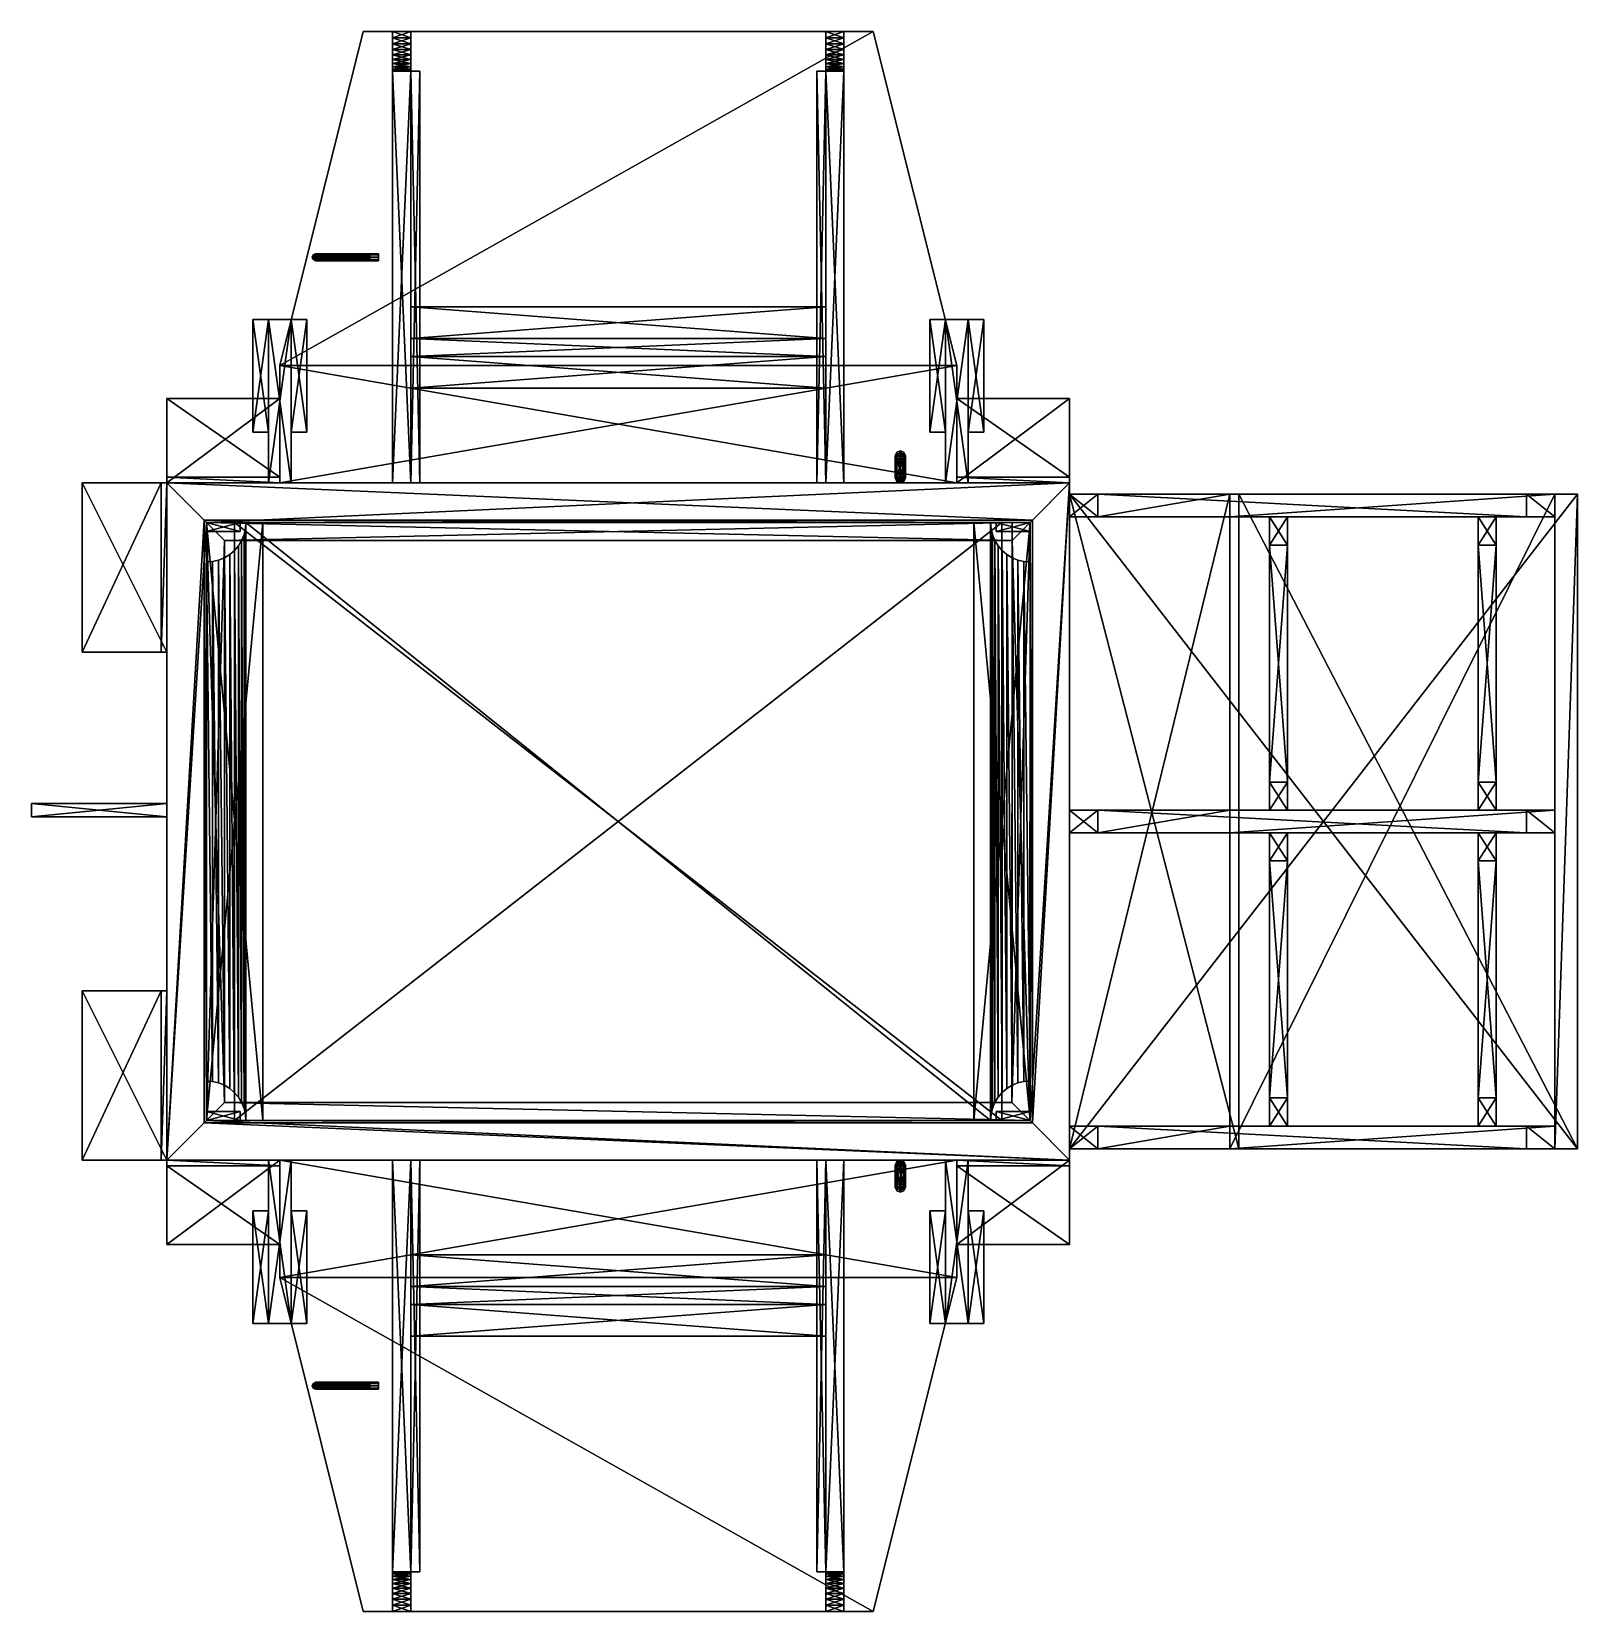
# Model space of a CAD drawing. Header units: millimetres. Extents: x 32280 to 33650, y 8700 to 10100.
import ezdxf

# ---------------------------------------------------------------- set-up
doc = ezdxf.new("R2010")
doc.units = ezdxf.units.MM
for name, color, linetype in [('1', 7, 'Continuous'), ('100', 7, 'Continuous'), ('14', 7, 'Continuous'), ('2', 7, 'Continuous'), ('21', 7, 'Continuous'), ('3', 7, 'Continuous'), ('4', 7, 'Continuous'), ('42', 7, 'Continuous'), ('7', 7, 'Continuous'), ('9', 7, 'Continuous'), ('99', 7, 'Continuous')]:
    doc.layers.add(name, color=color, linetype=linetype)

msp = doc.modelspace()

# ---------------------------------------------------------------- meshes
at = {"layer": '1', "color": 251, "true_color": 0x666666}
mesh = msp.add_polyface(dxfattribs=at)
corners = [(32616, 9828, 20250), (32616, 9828, 20300), (32984, 9828, 20300), (32984, 9828, 20250), (32616, 9856, 20300), (32984, 9856, 20300), (32616, 9856, 20250), (32984, 9856, 20250)]
mesh.append_faces([[corners[k] for k in face] for face in [(0, 2, 3, 3), (1, 5, 2, 2), (4, 7, 5, 5), (6, 3, 7, 7), (1, 6, 4, 4), (3, 5, 7, 7)]], dxfattribs={"vtx0": -1, "color": 251})
mesh.append_faces([[corners[k] for k in face] for face in [(0, 1, 2, 2), (1, 4, 5, 5), (4, 6, 7, 7), (6, 0, 3, 3), (1, 0, 6, 6), (3, 2, 5, 5)]], dxfattribs={"vtx2": -1, "vtx3": -1, "color": 251})
mesh = msp.add_polyface(dxfattribs=at)
corners = [(32616, 9828, 20960), (32616, 9828, 21010), (32984, 9828, 21010), (32984, 9828, 20960), (32616, 9856, 21010), (32984, 9856, 21010), (32616, 9856, 20960), (32984, 9856, 20960)]
mesh.append_faces([[corners[k] for k in face] for face in [(0, 2, 3, 3), (1, 5, 2, 2), (4, 7, 5, 5), (6, 3, 7, 7), (1, 6, 4, 4), (3, 5, 7, 7)]], dxfattribs={"vtx0": -1, "color": 251})
mesh.append_faces([[corners[k] for k in face] for face in [(0, 1, 2, 2), (1, 4, 5, 5), (4, 6, 7, 7), (6, 0, 3, 3), (1, 0, 6, 6), (3, 2, 5, 5)]], dxfattribs={"vtx2": -1, "vtx3": -1, "color": 251})
mesh = msp.add_polyface(dxfattribs=at)
corners = [(32616, 9784, 20250), (32616, 9784, 20300), (32984, 9784, 20300), (32984, 9784, 20250), (32616, 9812, 20300), (32984, 9812, 20300), (32616, 9812, 20250), (32984, 9812, 20250)]
mesh.append_faces([[corners[k] for k in face] for face in [(0, 2, 3, 3), (1, 5, 2, 2), (4, 7, 5, 5), (6, 3, 7, 7), (1, 6, 4, 4), (3, 5, 7, 7)]], dxfattribs={"vtx0": -1, "color": 251})
mesh.append_faces([[corners[k] for k in face] for face in [(0, 1, 2, 2), (1, 4, 5, 5), (4, 6, 7, 7), (6, 0, 3, 3), (1, 0, 6, 6), (3, 2, 5, 5)]], dxfattribs={"vtx2": -1, "vtx3": -1, "color": 251})
mesh = msp.add_polyface(dxfattribs=at)
corners = [(32616, 9784, 20960), (32616, 9784, 21010), (32984, 9784, 21010), (32984, 9784, 20960), (32616, 9812, 21010), (32984, 9812, 21010), (32616, 9812, 20960), (32984, 9812, 20960)]
mesh.append_faces([[corners[k] for k in face] for face in [(0, 2, 3, 3), (1, 5, 2, 2), (4, 7, 5, 5), (6, 3, 7, 7), (1, 6, 4, 4), (3, 5, 7, 7)]], dxfattribs={"vtx0": -1, "color": 251})
mesh.append_faces([[corners[k] for k in face] for face in [(0, 1, 2, 2), (1, 4, 5, 5), (4, 6, 7, 7), (6, 0, 3, 3), (1, 0, 6, 6), (3, 2, 5, 5)]], dxfattribs={"vtx2": -1, "vtx3": -1, "color": 251})
mesh = msp.add_polyface(dxfattribs=at)
corners = [(32616, 8988, 20250), (32616, 8988, 20300), (32984, 8988, 20300), (32984, 8988, 20250), (32616, 9016, 20300), (32984, 9016, 20300), (32616, 9016, 20250), (32984, 9016, 20250)]
mesh.append_faces([[corners[k] for k in face] for face in [(0, 2, 3, 3), (1, 5, 2, 2), (4, 7, 5, 5), (6, 3, 7, 7), (1, 6, 4, 4), (3, 5, 7, 7)]], dxfattribs={"vtx0": -1, "color": 251})
mesh.append_faces([[corners[k] for k in face] for face in [(0, 1, 2, 2), (1, 4, 5, 5), (4, 6, 7, 7), (6, 0, 3, 3), (1, 0, 6, 6), (3, 2, 5, 5)]], dxfattribs={"vtx2": -1, "vtx3": -1, "color": 251})
mesh = msp.add_polyface(dxfattribs=at)
corners = [(32616, 8988, 20960), (32616, 8988, 21010), (32984, 8988, 21010), (32984, 8988, 20960), (32616, 9016, 21010), (32984, 9016, 21010), (32616, 9016, 20960), (32984, 9016, 20960)]
mesh.append_faces([[corners[k] for k in face] for face in [(0, 2, 3, 3), (1, 5, 2, 2), (4, 7, 5, 5), (6, 3, 7, 7), (1, 6, 4, 4), (3, 5, 7, 7)]], dxfattribs={"vtx0": -1, "color": 251})
mesh.append_faces([[corners[k] for k in face] for face in [(0, 1, 2, 2), (1, 4, 5, 5), (4, 6, 7, 7), (6, 0, 3, 3), (1, 0, 6, 6), (3, 2, 5, 5)]], dxfattribs={"vtx2": -1, "vtx3": -1, "color": 251})
mesh = msp.add_polyface(dxfattribs=at)
corners = [(32616, 8944, 20250), (32616, 8944, 20300), (32984, 8944, 20300), (32984, 8944, 20250), (32616, 8972, 20300), (32984, 8972, 20300), (32616, 8972, 20250), (32984, 8972, 20250)]
mesh.append_faces([[corners[k] for k in face] for face in [(0, 2, 3, 3), (1, 5, 2, 2), (4, 7, 5, 5), (6, 3, 7, 7), (1, 6, 4, 4), (3, 5, 7, 7)]], dxfattribs={"vtx0": -1, "color": 251})
mesh.append_faces([[corners[k] for k in face] for face in [(0, 1, 2, 2), (1, 4, 5, 5), (4, 6, 7, 7), (6, 0, 3, 3), (1, 0, 6, 6), (3, 2, 5, 5)]], dxfattribs={"vtx2": -1, "vtx3": -1, "color": 251})
mesh = msp.add_polyface(dxfattribs=at)
corners = [(32616, 8944, 20960), (32616, 8944, 21010), (32984, 8944, 21010), (32984, 8944, 20960), (32616, 8972, 21010), (32984, 8972, 21010), (32616, 8972, 20960), (32984, 8972, 20960)]
mesh.append_faces([[corners[k] for k in face] for face in [(0, 2, 3, 3), (1, 5, 2, 2), (4, 7, 5, 5), (6, 3, 7, 7), (1, 6, 4, 4), (3, 5, 7, 7)]], dxfattribs={"vtx0": -1, "color": 251})
mesh.append_faces([[corners[k] for k in face] for face in [(0, 1, 2, 2), (1, 4, 5, 5), (4, 6, 7, 7), (6, 0, 3, 3), (1, 0, 6, 6), (3, 2, 5, 5)]], dxfattribs={"vtx2": -1, "vtx3": -1, "color": 251})
at = {"layer": '100', "color": 28, "true_color": 0x661414}
mesh = msp.add_polyface(dxfattribs=at)
corners = [(32616, 9812, 20985), (32616, 9812, 20275), (32616, 9828, 20275), (32616, 9828, 20985), (32984, 9812, 20275), (32984, 9828, 20275), (32984, 9812, 20985), (32984, 9828, 20985)]
mesh.append_faces([[corners[k] for k in face] for face in [(0, 2, 3, 3), (1, 5, 2, 2), (4, 7, 5, 5), (6, 3, 7, 7), (1, 6, 4, 4), (3, 5, 7, 7)]], dxfattribs={"vtx0": -1, "color": 28})
mesh.append_faces([[corners[k] for k in face] for face in [(0, 1, 2, 2), (1, 4, 5, 5), (4, 6, 7, 7), (6, 0, 3, 3), (1, 0, 6, 6), (3, 2, 5, 5)]], dxfattribs={"vtx2": -1, "vtx3": -1, "color": 28})
mesh = msp.add_polyface(dxfattribs=at)
corners = [(32616, 8972, 20985), (32616, 8972, 20275), (32616, 8988, 20275), (32616, 8988, 20985), (32984, 8972, 20275), (32984, 8988, 20275), (32984, 8972, 20985), (32984, 8988, 20985)]
mesh.append_faces([[corners[k] for k in face] for face in [(0, 2, 3, 3), (1, 5, 2, 2), (4, 7, 5, 5), (6, 3, 7, 7), (1, 6, 4, 4), (3, 5, 7, 7)]], dxfattribs={"vtx0": -1, "color": 28})
mesh.append_faces([[corners[k] for k in face] for face in [(0, 1, 2, 2), (1, 4, 5, 5), (4, 6, 7, 7), (6, 0, 3, 3), (1, 0, 6, 6), (3, 2, 5, 5)]], dxfattribs={"vtx2": -1, "vtx3": -1, "color": 28})
at = {"layer": '14', "color": 159, "true_color": 0x293d66}
mesh = msp.add_polyface(dxfattribs=at)
corners = [(32490, 9845, 17395), (32490, 9845, 18070), (32476, 9845, 18070), (32476, 9845, 17395), (32490, 9745, 18070), (32476, 9745, 18070), (32490, 9745, 17395), (32476, 9745, 17395)]
mesh.append_faces([[corners[k] for k in face] for face in [(0, 2, 3, 3), (1, 5, 2, 2), (4, 7, 5, 5), (6, 3, 7, 7), (1, 6, 4, 4), (3, 5, 7, 7)]], dxfattribs={"vtx0": -1, "color": 159})
mesh.append_faces([[corners[k] for k in face] for face in [(0, 1, 2, 2), (1, 4, 5, 5), (4, 6, 7, 7), (6, 0, 3, 3), (1, 0, 6, 6), (3, 2, 5, 5)]], dxfattribs={"vtx2": -1, "vtx3": -1, "color": 159})
mesh = msp.add_polyface(dxfattribs=at)
corners = [(32524, 9845, 17395), (32524, 9845, 18070), (32510, 9845, 18070), (32510, 9845, 17395), (32524, 9745, 18070), (32510, 9745, 18070), (32524, 9745, 17395), (32510, 9745, 17395)]
mesh.append_faces([[corners[k] for k in face] for face in [(0, 2, 3, 3), (1, 5, 2, 2), (4, 7, 5, 5), (6, 3, 7, 7), (1, 6, 4, 4), (3, 5, 7, 7)]], dxfattribs={"vtx0": -1, "color": 159})
mesh.append_faces([[corners[k] for k in face] for face in [(0, 1, 2, 2), (1, 4, 5, 5), (4, 6, 7, 7), (6, 0, 3, 3), (1, 0, 6, 6), (3, 2, 5, 5)]], dxfattribs={"vtx2": -1, "vtx3": -1, "color": 159})
mesh = msp.add_polyface(dxfattribs=at)
corners = [(33090, 9845, 17395), (33090, 9845, 18070), (33076, 9845, 18070), (33076, 9845, 17395), (33090, 9745, 18070), (33076, 9745, 18070), (33090, 9745, 17395), (33076, 9745, 17395)]
mesh.append_faces([[corners[k] for k in face] for face in [(0, 2, 3, 3), (1, 5, 2, 2), (4, 7, 5, 5), (6, 3, 7, 7), (1, 6, 4, 4), (3, 5, 7, 7)]], dxfattribs={"vtx0": -1, "color": 159})
mesh.append_faces([[corners[k] for k in face] for face in [(0, 1, 2, 2), (1, 4, 5, 5), (4, 6, 7, 7), (6, 0, 3, 3), (1, 0, 6, 6), (3, 2, 5, 5)]], dxfattribs={"vtx2": -1, "vtx3": -1, "color": 159})
mesh = msp.add_polyface(dxfattribs=at)
corners = [(33124, 9845, 17395), (33124, 9845, 18070), (33110, 9845, 18070), (33110, 9845, 17395), (33124, 9745, 18070), (33110, 9745, 18070), (33124, 9745, 17395), (33110, 9745, 17395)]
mesh.append_faces([[corners[k] for k in face] for face in [(0, 2, 3, 3), (1, 5, 2, 2), (4, 7, 5, 5), (6, 3, 7, 7), (1, 6, 4, 4), (3, 5, 7, 7)]], dxfattribs={"vtx0": -1, "color": 159})
mesh.append_faces([[corners[k] for k in face] for face in [(0, 1, 2, 2), (1, 4, 5, 5), (4, 6, 7, 7), (6, 0, 3, 3), (1, 0, 6, 6), (3, 2, 5, 5)]], dxfattribs={"vtx2": -1, "vtx3": -1, "color": 159})
mesh = msp.add_polyface(dxfattribs=at)
corners = [(32476, 8955, 17395), (32476, 8955, 18070), (32490, 8955, 18070), (32490, 8955, 17395), (32476, 9055, 18070), (32490, 9055, 18070), (32476, 9055, 17395), (32490, 9055, 17395)]
mesh.append_faces([[corners[k] for k in face] for face in [(0, 2, 3, 3), (1, 5, 2, 2), (4, 7, 5, 5), (6, 3, 7, 7), (1, 6, 4, 4), (3, 5, 7, 7)]], dxfattribs={"vtx0": -1, "color": 159})
mesh.append_faces([[corners[k] for k in face] for face in [(0, 1, 2, 2), (1, 4, 5, 5), (4, 6, 7, 7), (6, 0, 3, 3), (1, 0, 6, 6), (3, 2, 5, 5)]], dxfattribs={"vtx2": -1, "vtx3": -1, "color": 159})
mesh = msp.add_polyface(dxfattribs=at)
corners = [(32510, 8955, 17395), (32510, 8955, 18070), (32524, 8955, 18070), (32524, 8955, 17395), (32510, 9055, 18070), (32524, 9055, 18070), (32510, 9055, 17395), (32524, 9055, 17395)]
mesh.append_faces([[corners[k] for k in face] for face in [(0, 2, 3, 3), (1, 5, 2, 2), (4, 7, 5, 5), (6, 3, 7, 7), (1, 6, 4, 4), (3, 5, 7, 7)]], dxfattribs={"vtx0": -1, "color": 159})
mesh.append_faces([[corners[k] for k in face] for face in [(0, 1, 2, 2), (1, 4, 5, 5), (4, 6, 7, 7), (6, 0, 3, 3), (1, 0, 6, 6), (3, 2, 5, 5)]], dxfattribs={"vtx2": -1, "vtx3": -1, "color": 159})
mesh = msp.add_polyface(dxfattribs=at)
corners = [(33076, 8955, 17395), (33076, 8955, 18070), (33090, 8955, 18070), (33090, 8955, 17395), (33076, 9055, 18070), (33090, 9055, 18070), (33076, 9055, 17395), (33090, 9055, 17395)]
mesh.append_faces([[corners[k] for k in face] for face in [(0, 2, 3, 3), (1, 5, 2, 2), (4, 7, 5, 5), (6, 3, 7, 7), (1, 6, 4, 4), (3, 5, 7, 7)]], dxfattribs={"vtx0": -1, "color": 159})
mesh.append_faces([[corners[k] for k in face] for face in [(0, 1, 2, 2), (1, 4, 5, 5), (4, 6, 7, 7), (6, 0, 3, 3), (1, 0, 6, 6), (3, 2, 5, 5)]], dxfattribs={"vtx2": -1, "vtx3": -1, "color": 159})
mesh = msp.add_polyface(dxfattribs=at)
corners = [(33110, 8955, 17395), (33110, 8955, 18070), (33124, 8955, 18070), (33124, 8955, 17395), (33110, 9055, 18070), (33124, 9055, 18070), (33110, 9055, 17395), (33124, 9055, 17395)]
mesh.append_faces([[corners[k] for k in face] for face in [(0, 2, 3, 3), (1, 5, 2, 2), (4, 7, 5, 5), (6, 3, 7, 7), (1, 6, 4, 4), (3, 5, 7, 7)]], dxfattribs={"vtx0": -1, "color": 159})
mesh.append_faces([[corners[k] for k in face] for face in [(0, 1, 2, 2), (1, 4, 5, 5), (4, 6, 7, 7), (6, 0, 3, 3), (1, 0, 6, 6), (3, 2, 5, 5)]], dxfattribs={"vtx2": -1, "vtx3": -1, "color": 159})
at = {"layer": '2', "color": 28, "true_color": 0x661414}
mesh = msp.add_polyface(dxfattribs=at)
corners = [(32537.6, 9903, 20253), (32537.6, 9902.1, 20250.9), (32587.6, 9902.1, 20250.9), (32587.6, 9903, 20253), (32537.6, 9900, 20250), (32587.6, 9900, 20250), (32537.6, 9897.9, 20250.9), (32587.6, 9897.9, 20250.9), (32537.6, 9897, 20253), (32587.6, 9897, 20253), (32537.6, 9897.9, 20255.1), (32587.6, 9897.9, 20255.1), (32537.6, 9900, 20256), (32587.6, 9900, 20256), (32537.6, 9902.1, 20255.1), (32587.6, 9902.1, 20255.1), (32532.3, 9902.1, 20252.8), (32531.8, 9900, 20252.1), (32533.7, 9903, 20254.4), (32535.1, 9902.1, 20256), (32535.6, 9900, 20256.7), (32535.1, 9897.9, 20256), (32533.7, 9897, 20254.4), (32532.3, 9897.9, 20252.8), (32528.7, 9900, 20257.4), (32529.6, 9897.9, 20257.6), (32531.6, 9897, 20258), (32533.7, 9897.9, 20258.3), (32534.6, 9900, 20258.5), (32533.7, 9902.1, 20258.3), (32531.6, 9903, 20258), (32529.6, 9902.1, 20257.6), (32529.8, 9900, 20263.5), (32530.5, 9897.9, 20263.1), (32532.4, 9897, 20262), (32534.2, 9897.9, 20260.9), (32535, 9900, 20260.5), (32534.2, 9902.1, 20260.9), (32532.4, 9903, 20262), (32530.5, 9902.1, 20263.1), (32547.4, 9903, 20288), (32545.5, 9902.1, 20289), (32544.8, 9900, 20289.5), (32545.5, 9897.9, 20289), (32547.4, 9897, 20288), (32549.2, 9897.9, 20286.9), (32550, 9900, 20286.5), (32549.2, 9902.1, 20286.9)]
mesh.append_faces([[corners[k] for k in face] for face in [(0, 2, 3, 3), (1, 5, 2, 2), (4, 7, 5, 5), (6, 9, 7, 7), (8, 11, 9, 9), (10, 13, 11, 11), (12, 15, 13, 13), (14, 3, 15, 15), (3, 13, 15, 15), (7, 2, 5, 5), (16, 4, 1, 1), (18, 1, 0, 0), (19, 0, 14, 14), (20, 14, 12, 12), (21, 12, 10, 10), (22, 10, 8, 8), (23, 8, 6, 6), (17, 6, 4, 4), (17, 25, 23, 23), (23, 26, 22, 22), (22, 27, 21, 21), (21, 28, 20, 20), (20, 29, 19, 19), (19, 30, 18, 18), (18, 31, 16, 16), (16, 24, 17, 17), (24, 33, 25, 25), (25, 34, 26, 26), (26, 35, 27, 27), (27, 36, 28, 28), (28, 37, 29, 29), (29, 38, 30, 30), (30, 39, 31, 31), (31, 32, 24, 24), (40, 39, 38, 38), (41, 32, 39, 39), (42, 33, 32, 32), (43, 34, 33, 33), (44, 35, 34, 34), (45, 36, 35, 35), (46, 37, 36, 36), (47, 38, 37, 37), (41, 43, 42, 42), (45, 47, 46, 46)]], dxfattribs={"vtx0": -1, "color": 28})
mesh.append_faces([[corners[k] for k in face] for face in [(13, 3, 11, 11), (11, 2, 9, 9), (9, 2, 7, 7), (43, 41, 44, 44), (44, 41, 45, 45)]], dxfattribs={"vtx0": -1, "vtx1": -1, "color": 28})
mesh.append_faces([[corners[k] for k in face] for face in [(11, 3, 2, 2), (45, 41, 40, 40), (45, 40, 47, 47)]], dxfattribs={"vtx0": -1, "vtx2": -1, "vtx3": -1, "color": 28})
mesh.append_faces([[corners[k] for k in face] for face in [(0, 1, 2, 2), (1, 4, 5, 5), (4, 6, 7, 7), (6, 8, 9, 9), (8, 10, 11, 11), (10, 12, 13, 13), (12, 14, 15, 15), (14, 0, 3, 3), (16, 17, 4, 4), (18, 16, 1, 1), (19, 18, 0, 0), (20, 19, 14, 14), (21, 20, 12, 12), (22, 21, 10, 10), (23, 22, 8, 8), (17, 23, 6, 6), (17, 24, 25, 25), (23, 25, 26, 26), (22, 26, 27, 27), (21, 27, 28, 28), (20, 28, 29, 29), (19, 29, 30, 30), (18, 30, 31, 31), (16, 31, 24, 24), (24, 32, 33, 33), (25, 33, 34, 34), (26, 34, 35, 35), (27, 35, 36, 36), (28, 36, 37, 37), (29, 37, 38, 38), (30, 38, 39, 39), (31, 39, 32, 32), (40, 41, 39, 39), (41, 42, 32, 32), (42, 43, 33, 33), (43, 44, 34, 34), (44, 45, 35, 35), (45, 46, 36, 36), (46, 47, 37, 37), (47, 40, 38, 38)]], dxfattribs={"vtx2": -1, "vtx3": -1, "color": 28})
mesh = msp.add_polyface(dxfattribs=at)
corners = [(33045.5, 9704.5, 21598.6), (33046.8, 9707.7, 21598.6), (33046.8, 9707.7, 21630), (33045.5, 9704.5, 21630), (33050, 9709, 21598.6), (33050, 9709, 21630), (33053.2, 9707.7, 21598.6), (33053.2, 9707.7, 21630), (33054.5, 9704.5, 21598.6), (33054.5, 9704.5, 21630), (33053.2, 9701.3, 21598.6), (33053.2, 9701.3, 21630), (33050, 9700, 21598.6), (33050, 9700, 21630), (33046.8, 9701.3, 21598.6), (33046.8, 9701.3, 21630), (33045.5, 9704.5, 21594.4), (33046.8, 9707.7, 21596.7), (33050, 9709, 21597.6), (33053.2, 9707.7, 21596.7), (33054.5, 9704.5, 21594.4), (33053.2, 9701.3, 21592.1), (33050, 9700, 21591.2), (33046.8, 9701.3, 21592.1), (33045.5, 9708.5, 21593), (33046.8, 9709.5, 21596), (33050, 9710, 21597.3), (33053.2, 9709.5, 21596), (33054.5, 9708.5, 21593), (33053.2, 9707.5, 21590), (33050, 9707.1, 21588.8), (33046.8, 9707.5, 21590), (33053.2, 9716.2, 21584.3), (33050, 9715.3, 21583.5), (33054.5, 9718.6, 21586.5), (33053.2, 9720.9, 21588.7), (33050, 9721.9, 21589.6), (33046.8, 9720.9, 21588.7), (33045.5, 9718.6, 21586.5), (33046.8, 9716.2, 21584.3), (33050, 9719.9, 21574.9), (33046.8, 9721.2, 21575.2), (33045.5, 9724.3, 21576), (33046.8, 9727.4, 21576.8), (33050, 9728.6, 21577.1), (33053.2, 9727.4, 21576.8), (33054.5, 9724.3, 21576), (33053.2, 9721.2, 21575.2), (33050, 9719.9, 21565.1), (33046.8, 9721.2, 21564.8), (33045.5, 9724.3, 21564), (33046.8, 9727.4, 21563.2), (33050, 9728.6, 21562.9), (33053.2, 9727.4, 21563.2), (33054.5, 9724.3, 21564), (33053.2, 9721.2, 21564.8), (33050, 9715.3, 21556.5), (33046.8, 9716.2, 21555.7), (33045.5, 9718.6, 21553.5), (33046.8, 9720.9, 21551.3), (33050, 9721.9, 21550.4), (33053.2, 9720.9, 21551.3), (33054.5, 9718.6, 21553.5), (33053.2, 9716.2, 21555.7), (33050, 9707.1, 21551.2), (33046.8, 9707.5, 21550), (33045.5, 9708.5, 21547), (33046.8, 9709.5, 21544), (33050, 9710, 21542.7), (33053.2, 9709.5, 21544), (33054.5, 9708.5, 21547), (33053.2, 9707.5, 21550), (33045.5, 9704.5, 21545.6), (33046.8, 9707.7, 21543.3), (33050, 9709, 21542.4), (33053.2, 9707.7, 21543.3), (33054.5, 9704.5, 21545.6), (33053.2, 9701.3, 21547.9), (33050, 9700, 21548.8), (33046.8, 9701.3, 21547.9), (33045.5, 9704.5, 21541.4), (33046.8, 9707.7, 21541.4), (33050, 9709, 21541.4), (33053.2, 9707.7, 21541.4), (33054.5, 9704.5, 21541.4), (33053.2, 9701.3, 21541.4), (33050, 9700, 21541.4), (33046.8, 9701.3, 21541.4), (33045.5, 9704.5, 21510), (33046.8, 9707.7, 21510), (33050, 9709, 21510), (33053.2, 9707.7, 21510), (33054.5, 9704.5, 21510), (33053.2, 9701.3, 21510), (33050, 9700, 21510), (33046.8, 9701.3, 21510)]
mesh.append_faces([[corners[k] for k in face] for face in [(0, 2, 3, 3), (1, 5, 2, 2), (4, 7, 5, 5), (6, 9, 7, 7), (8, 11, 9, 9), (10, 13, 11, 11), (12, 15, 13, 13), (14, 3, 15, 15), (3, 13, 15, 15), (7, 2, 5, 5), (16, 1, 0, 0), (17, 4, 1, 1), (18, 6, 4, 4), (19, 8, 6, 6), (20, 10, 8, 8), (21, 12, 10, 10), (22, 14, 12, 12), (23, 0, 14, 14), (24, 17, 16, 16), (25, 18, 17, 17), (26, 19, 18, 18), (27, 20, 19, 19), (28, 21, 20, 20), (29, 22, 21, 21), (30, 23, 22, 22), (31, 16, 23, 23), (32, 30, 29, 29), (34, 29, 28, 28), (35, 28, 27, 27), (36, 27, 26, 26), (37, 26, 25, 25), (38, 25, 24, 24), (39, 24, 31, 31), (33, 31, 30, 30), (33, 41, 39, 39), (39, 42, 38, 38), (38, 43, 37, 37), (37, 44, 36, 36), (36, 45, 35, 35), (35, 46, 34, 34), (34, 47, 32, 32), (32, 40, 33, 33), (40, 49, 41, 41), (41, 50, 42, 42), (42, 51, 43, 43), (43, 52, 44, 44), (44, 53, 45, 45), (45, 54, 46, 46), (46, 55, 47, 47), (47, 48, 40, 40), (48, 57, 49, 49), (49, 58, 50, 50), (50, 59, 51, 51), (51, 60, 52, 52), (52, 61, 53, 53), (53, 62, 54, 54), (54, 63, 55, 55), (55, 56, 48, 48), (56, 65, 57, 57), (57, 66, 58, 58), (58, 67, 59, 59), (59, 68, 60, 60), (60, 69, 61, 61), (61, 70, 62, 62), (62, 71, 63, 63), (63, 64, 56, 56), (72, 67, 66, 66), (73, 68, 67, 67), (74, 69, 68, 68), (75, 70, 69, 69), (76, 71, 70, 70), (77, 64, 71, 71), (78, 65, 64, 64), (79, 66, 65, 65), (80, 73, 72, 72), (81, 74, 73, 73), (82, 75, 74, 74), (83, 76, 75, 75), (84, 77, 76, 76), (85, 78, 77, 77), (86, 79, 78, 78), (87, 72, 79, 79), (88, 81, 80, 80), (89, 82, 81, 81), (90, 83, 82, 82), (91, 84, 83, 83), (92, 85, 84, 84), (93, 86, 85, 85), (94, 87, 86, 86), (95, 80, 87, 87), (89, 91, 90, 90), (93, 95, 94, 94)]], dxfattribs={"vtx0": -1, "color": 28})
mesh.append_faces([[corners[k] for k in face] for face in [(13, 3, 11, 11), (11, 3, 9, 9), (9, 2, 7, 7), (91, 89, 92, 92), (92, 88, 93, 93)]], dxfattribs={"vtx0": -1, "vtx1": -1, "color": 28})
mesh.append_faces([[corners[k] for k in face] for face in [(9, 3, 2, 2), (92, 89, 88, 88), (93, 88, 95, 95)]], dxfattribs={"vtx0": -1, "vtx2": -1, "vtx3": -1, "color": 28})
mesh.append_faces([[corners[k] for k in face] for face in [(0, 1, 2, 2), (1, 4, 5, 5), (4, 6, 7, 7), (6, 8, 9, 9), (8, 10, 11, 11), (10, 12, 13, 13), (12, 14, 15, 15), (14, 0, 3, 3), (16, 17, 1, 1), (17, 18, 4, 4), (18, 19, 6, 6), (19, 20, 8, 8), (20, 21, 10, 10), (21, 22, 12, 12), (22, 23, 14, 14), (23, 16, 0, 0), (24, 25, 17, 17), (25, 26, 18, 18), (26, 27, 19, 19), (27, 28, 20, 20), (28, 29, 21, 21), (29, 30, 22, 22), (30, 31, 23, 23), (31, 24, 16, 16), (32, 33, 30, 30), (34, 32, 29, 29), (35, 34, 28, 28), (36, 35, 27, 27), (37, 36, 26, 26), (38, 37, 25, 25), (39, 38, 24, 24), (33, 39, 31, 31), (33, 40, 41, 41), (39, 41, 42, 42), (38, 42, 43, 43), (37, 43, 44, 44), (36, 44, 45, 45), (35, 45, 46, 46), (34, 46, 47, 47), (32, 47, 40, 40), (40, 48, 49, 49), (41, 49, 50, 50), (42, 50, 51, 51), (43, 51, 52, 52), (44, 52, 53, 53), (45, 53, 54, 54), (46, 54, 55, 55), (47, 55, 48, 48), (48, 56, 57, 57), (49, 57, 58, 58), (50, 58, 59, 59), (51, 59, 60, 60), (52, 60, 61, 61), (53, 61, 62, 62), (54, 62, 63, 63), (55, 63, 56, 56), (56, 64, 65, 65), (57, 65, 66, 66), (58, 66, 67, 67), (59, 67, 68, 68), (60, 68, 69, 69), (61, 69, 70, 70), (62, 70, 71, 71), (63, 71, 64, 64), (72, 73, 67, 67), (73, 74, 68, 68), (74, 75, 69, 69), (75, 76, 70, 70), (76, 77, 71, 71), (77, 78, 64, 64), (78, 79, 65, 65), (79, 72, 66, 66), (80, 81, 73, 73), (81, 82, 74, 74), (82, 83, 75, 75), (83, 84, 76, 76), (84, 85, 77, 77), (85, 86, 78, 78), (86, 87, 79, 79), (87, 80, 72, 72), (88, 89, 81, 81), (89, 90, 82, 82), (90, 91, 83, 83), (91, 92, 84, 84), (92, 93, 85, 85), (93, 94, 86, 86), (94, 95, 87, 87), (95, 88, 80, 80)]], dxfattribs={"vtx2": -1, "vtx3": -1, "color": 28})
mesh = msp.add_polyface(dxfattribs=at)
corners = [(33045.5, 9704.5, 22198.6), (33046.8, 9707.7, 22198.6), (33046.8, 9707.7, 22230), (33045.5, 9704.5, 22230), (33050, 9709, 22198.6), (33050, 9709, 22230), (33053.2, 9707.7, 22198.6), (33053.2, 9707.7, 22230), (33054.5, 9704.5, 22198.6), (33054.5, 9704.5, 22230), (33053.2, 9701.3, 22198.6), (33053.2, 9701.3, 22230), (33050, 9700, 22198.6), (33050, 9700, 22230), (33046.8, 9701.3, 22198.6), (33046.8, 9701.3, 22230), (33045.5, 9704.5, 22194.4), (33046.8, 9707.7, 22196.7), (33050, 9709, 22197.6), (33053.2, 9707.7, 22196.7), (33054.5, 9704.5, 22194.4), (33053.2, 9701.3, 22192.1), (33050, 9700, 22191.2), (33046.8, 9701.3, 22192.1), (33045.5, 9708.5, 22193), (33046.8, 9709.5, 22196), (33050, 9710, 22197.3), (33053.2, 9709.5, 22196), (33054.5, 9708.5, 22193), (33053.2, 9707.5, 22190), (33050, 9707.1, 22188.8), (33046.8, 9707.5, 22190), (33053.2, 9716.2, 22184.3), (33050, 9715.3, 22183.5), (33054.5, 9718.6, 22186.5), (33053.2, 9720.9, 22188.7), (33050, 9721.9, 22189.6), (33046.8, 9720.9, 22188.7), (33045.5, 9718.6, 22186.5), (33046.8, 9716.2, 22184.3), (33050, 9719.9, 22174.9), (33046.8, 9721.2, 22175.2), (33045.5, 9724.3, 22176), (33046.8, 9727.4, 22176.8), (33050, 9728.6, 22177.1), (33053.2, 9727.4, 22176.8), (33054.5, 9724.3, 22176), (33053.2, 9721.2, 22175.2), (33050, 9719.9, 22165.1), (33046.8, 9721.2, 22164.8), (33045.5, 9724.3, 22164), (33046.8, 9727.4, 22163.2), (33050, 9728.6, 22162.9), (33053.2, 9727.4, 22163.2), (33054.5, 9724.3, 22164), (33053.2, 9721.2, 22164.8), (33050, 9715.3, 22156.5), (33046.8, 9716.2, 22155.7), (33045.5, 9718.6, 22153.5), (33046.8, 9720.9, 22151.3), (33050, 9721.9, 22150.4), (33053.2, 9720.9, 22151.3), (33054.5, 9718.6, 22153.5), (33053.2, 9716.2, 22155.7), (33050, 9707.1, 22151.2), (33046.8, 9707.5, 22150), (33045.5, 9708.5, 22147), (33046.8, 9709.5, 22144), (33050, 9710, 22142.7), (33053.2, 9709.5, 22144), (33054.5, 9708.5, 22147), (33053.2, 9707.5, 22150), (33045.5, 9704.5, 22145.6), (33046.8, 9707.7, 22143.3), (33050, 9709, 22142.4), (33053.2, 9707.7, 22143.3), (33054.5, 9704.5, 22145.6), (33053.2, 9701.3, 22147.9), (33050, 9700, 22148.8), (33046.8, 9701.3, 22147.9), (33045.5, 9704.5, 22141.4), (33046.8, 9707.7, 22141.4), (33050, 9709, 22141.4), (33053.2, 9707.7, 22141.4), (33054.5, 9704.5, 22141.4), (33053.2, 9701.3, 22141.4), (33050, 9700, 22141.4), (33046.8, 9701.3, 22141.4), (33045.5, 9704.5, 22110), (33046.8, 9707.7, 22110), (33050, 9709, 22110), (33053.2, 9707.7, 22110), (33054.5, 9704.5, 22110), (33053.2, 9701.3, 22110), (33050, 9700, 22110), (33046.8, 9701.3, 22110)]
mesh.append_faces([[corners[k] for k in face] for face in [(0, 2, 3, 3), (1, 5, 2, 2), (4, 7, 5, 5), (6, 9, 7, 7), (8, 11, 9, 9), (10, 13, 11, 11), (12, 15, 13, 13), (14, 3, 15, 15), (3, 13, 15, 15), (7, 2, 5, 5), (16, 1, 0, 0), (17, 4, 1, 1), (18, 6, 4, 4), (19, 8, 6, 6), (20, 10, 8, 8), (21, 12, 10, 10), (22, 14, 12, 12), (23, 0, 14, 14), (24, 17, 16, 16), (25, 18, 17, 17), (26, 19, 18, 18), (27, 20, 19, 19), (28, 21, 20, 20), (29, 22, 21, 21), (30, 23, 22, 22), (31, 16, 23, 23), (32, 30, 29, 29), (34, 29, 28, 28), (35, 28, 27, 27), (36, 27, 26, 26), (37, 26, 25, 25), (38, 25, 24, 24), (39, 24, 31, 31), (33, 31, 30, 30), (33, 41, 39, 39), (39, 42, 38, 38), (38, 43, 37, 37), (37, 44, 36, 36), (36, 45, 35, 35), (35, 46, 34, 34), (34, 47, 32, 32), (32, 40, 33, 33), (40, 49, 41, 41), (41, 50, 42, 42), (42, 51, 43, 43), (43, 52, 44, 44), (44, 53, 45, 45), (45, 54, 46, 46), (46, 55, 47, 47), (47, 48, 40, 40), (48, 57, 49, 49), (49, 58, 50, 50), (50, 59, 51, 51), (51, 60, 52, 52), (52, 61, 53, 53), (53, 62, 54, 54), (54, 63, 55, 55), (55, 56, 48, 48), (56, 65, 57, 57), (57, 66, 58, 58), (58, 67, 59, 59), (59, 68, 60, 60), (60, 69, 61, 61), (61, 70, 62, 62), (62, 71, 63, 63), (63, 64, 56, 56), (72, 67, 66, 66), (73, 68, 67, 67), (74, 69, 68, 68), (75, 70, 69, 69), (76, 71, 70, 70), (77, 64, 71, 71), (78, 65, 64, 64), (79, 66, 65, 65), (80, 73, 72, 72), (81, 74, 73, 73), (82, 75, 74, 74), (83, 76, 75, 75), (84, 77, 76, 76), (85, 78, 77, 77), (86, 79, 78, 78), (87, 72, 79, 79), (88, 81, 80, 80), (89, 82, 81, 81), (90, 83, 82, 82), (91, 84, 83, 83), (92, 85, 84, 84), (93, 86, 85, 85), (94, 87, 86, 86), (95, 80, 87, 87), (89, 91, 90, 90), (93, 95, 94, 94)]], dxfattribs={"vtx0": -1, "color": 28})
mesh.append_faces([[corners[k] for k in face] for face in [(13, 3, 11, 11), (11, 3, 9, 9), (9, 2, 7, 7), (91, 89, 92, 92), (92, 88, 93, 93)]], dxfattribs={"vtx0": -1, "vtx1": -1, "color": 28})
mesh.append_faces([[corners[k] for k in face] for face in [(9, 3, 2, 2), (92, 89, 88, 88), (93, 88, 95, 95)]], dxfattribs={"vtx0": -1, "vtx2": -1, "vtx3": -1, "color": 28})
mesh.append_faces([[corners[k] for k in face] for face in [(0, 1, 2, 2), (1, 4, 5, 5), (4, 6, 7, 7), (6, 8, 9, 9), (8, 10, 11, 11), (10, 12, 13, 13), (12, 14, 15, 15), (14, 0, 3, 3), (16, 17, 1, 1), (17, 18, 4, 4), (18, 19, 6, 6), (19, 20, 8, 8), (20, 21, 10, 10), (21, 22, 12, 12), (22, 23, 14, 14), (23, 16, 0, 0), (24, 25, 17, 17), (25, 26, 18, 18), (26, 27, 19, 19), (27, 28, 20, 20), (28, 29, 21, 21), (29, 30, 22, 22), (30, 31, 23, 23), (31, 24, 16, 16), (32, 33, 30, 30), (34, 32, 29, 29), (35, 34, 28, 28), (36, 35, 27, 27), (37, 36, 26, 26), (38, 37, 25, 25), (39, 38, 24, 24), (33, 39, 31, 31), (33, 40, 41, 41), (39, 41, 42, 42), (38, 42, 43, 43), (37, 43, 44, 44), (36, 44, 45, 45), (35, 45, 46, 46), (34, 46, 47, 47), (32, 47, 40, 40), (40, 48, 49, 49), (41, 49, 50, 50), (42, 50, 51, 51), (43, 51, 52, 52), (44, 52, 53, 53), (45, 53, 54, 54), (46, 54, 55, 55), (47, 55, 48, 48), (48, 56, 57, 57), (49, 57, 58, 58), (50, 58, 59, 59), (51, 59, 60, 60), (52, 60, 61, 61), (53, 61, 62, 62), (54, 62, 63, 63), (55, 63, 56, 56), (56, 64, 65, 65), (57, 65, 66, 66), (58, 66, 67, 67), (59, 67, 68, 68), (60, 68, 69, 69), (61, 69, 70, 70), (62, 70, 71, 71), (63, 71, 64, 64), (72, 73, 67, 67), (73, 74, 68, 68), (74, 75, 69, 69), (75, 76, 70, 70), (76, 77, 71, 71), (77, 78, 64, 64), (78, 79, 65, 65), (79, 72, 66, 66), (80, 81, 73, 73), (81, 82, 74, 74), (82, 83, 75, 75), (83, 84, 76, 76), (84, 85, 77, 77), (85, 86, 78, 78), (86, 87, 79, 79), (87, 80, 72, 72), (88, 89, 81, 81), (89, 90, 82, 82), (90, 91, 83, 83), (91, 92, 84, 84), (92, 93, 85, 85), (93, 94, 86, 86), (94, 95, 87, 87), (95, 88, 80, 80)]], dxfattribs={"vtx2": -1, "vtx3": -1, "color": 28})
mesh = msp.add_polyface(dxfattribs=at)
corners = [(33054.5, 9095.5, 21598.6), (33053.2, 9092.3, 21598.6), (33053.2, 9092.3, 21630), (33054.5, 9095.5, 21630), (33050, 9091, 21598.6), (33050, 9091, 21630), (33046.8, 9092.3, 21598.6), (33046.8, 9092.3, 21630), (33045.5, 9095.5, 21598.6), (33045.5, 9095.5, 21630), (33046.8, 9098.7, 21598.6), (33046.8, 9098.7, 21630), (33050, 9100, 21598.6), (33050, 9100, 21630), (33053.2, 9098.7, 21598.6), (33053.2, 9098.7, 21630), (33054.5, 9095.5, 21594.4), (33053.2, 9092.3, 21596.7), (33050, 9091, 21597.6), (33046.8, 9092.3, 21596.7), (33045.5, 9095.5, 21594.4), (33046.8, 9098.7, 21592.1), (33050, 9100, 21591.2), (33053.2, 9098.7, 21592.1), (33054.5, 9091.5, 21593), (33053.2, 9090.5, 21596), (33050, 9090, 21597.3), (33046.8, 9090.5, 21596), (33045.5, 9091.5, 21593), (33046.8, 9092.5, 21590), (33050, 9092.9, 21588.8), (33053.2, 9092.5, 21590), (33046.8, 9083.8, 21584.3), (33050, 9084.7, 21583.5), (33045.5, 9081.4, 21586.5), (33046.8, 9079.1, 21588.7), (33050, 9078.1, 21589.6), (33053.2, 9079.1, 21588.7), (33054.5, 9081.4, 21586.5), (33053.2, 9083.8, 21584.3), (33050, 9080.1, 21574.9), (33053.2, 9078.8, 21575.2), (33054.5, 9075.7, 21576), (33053.2, 9072.6, 21576.8), (33050, 9071.4, 21577.1), (33046.8, 9072.6, 21576.8), (33045.5, 9075.7, 21576), (33046.8, 9078.8, 21575.2), (33050, 9080.1, 21565.1), (33053.2, 9078.8, 21564.8), (33054.5, 9075.7, 21564), (33053.2, 9072.6, 21563.2), (33050, 9071.4, 21562.9), (33046.8, 9072.6, 21563.2), (33045.5, 9075.7, 21564), (33046.8, 9078.8, 21564.8), (33050, 9084.7, 21556.5), (33053.2, 9083.8, 21555.7), (33054.5, 9081.4, 21553.5), (33053.2, 9079.1, 21551.3), (33050, 9078.1, 21550.4), (33046.8, 9079.1, 21551.3), (33045.5, 9081.4, 21553.5), (33046.8, 9083.8, 21555.7), (33050, 9092.9, 21551.2), (33053.2, 9092.5, 21550), (33054.5, 9091.5, 21547), (33053.2, 9090.5, 21544), (33050, 9090, 21542.7), (33046.8, 9090.5, 21544), (33045.5, 9091.5, 21547), (33046.8, 9092.5, 21550), (33054.5, 9095.5, 21545.6), (33053.2, 9092.3, 21543.3), (33050, 9091, 21542.4), (33046.8, 9092.3, 21543.3), (33045.5, 9095.5, 21545.6), (33046.8, 9098.7, 21547.9), (33050, 9100, 21548.8), (33053.2, 9098.7, 21547.9), (33054.5, 9095.5, 21541.4), (33053.2, 9092.3, 21541.4), (33050, 9091, 21541.4), (33046.8, 9092.3, 21541.4), (33045.5, 9095.5, 21541.4), (33046.8, 9098.7, 21541.4), (33050, 9100, 21541.4), (33053.2, 9098.7, 21541.4), (33054.5, 9095.5, 21510), (33053.2, 9092.3, 21510), (33050, 9091, 21510), (33046.8, 9092.3, 21510), (33045.5, 9095.5, 21510), (33046.8, 9098.7, 21510), (33050, 9100, 21510), (33053.2, 9098.7, 21510)]
mesh.append_faces([[corners[k] for k in face] for face in [(0, 2, 3, 3), (1, 5, 2, 2), (4, 7, 5, 5), (6, 9, 7, 7), (8, 11, 9, 9), (10, 13, 11, 11), (12, 15, 13, 13), (14, 3, 15, 15), (3, 13, 15, 15), (7, 2, 5, 5), (16, 1, 0, 0), (17, 4, 1, 1), (18, 6, 4, 4), (19, 8, 6, 6), (20, 10, 8, 8), (21, 12, 10, 10), (22, 14, 12, 12), (23, 0, 14, 14), (24, 17, 16, 16), (25, 18, 17, 17), (26, 19, 18, 18), (27, 20, 19, 19), (28, 21, 20, 20), (29, 22, 21, 21), (30, 23, 22, 22), (31, 16, 23, 23), (32, 30, 29, 29), (34, 29, 28, 28), (35, 28, 27, 27), (36, 27, 26, 26), (37, 26, 25, 25), (38, 25, 24, 24), (39, 24, 31, 31), (33, 31, 30, 30), (33, 41, 39, 39), (39, 42, 38, 38), (38, 43, 37, 37), (37, 44, 36, 36), (36, 45, 35, 35), (35, 46, 34, 34), (34, 47, 32, 32), (32, 40, 33, 33), (40, 49, 41, 41), (41, 50, 42, 42), (42, 51, 43, 43), (43, 52, 44, 44), (44, 53, 45, 45), (45, 54, 46, 46), (46, 55, 47, 47), (47, 48, 40, 40), (48, 57, 49, 49), (49, 58, 50, 50), (50, 59, 51, 51), (51, 60, 52, 52), (52, 61, 53, 53), (53, 62, 54, 54), (54, 63, 55, 55), (55, 56, 48, 48), (56, 65, 57, 57), (57, 66, 58, 58), (58, 67, 59, 59), (59, 68, 60, 60), (60, 69, 61, 61), (61, 70, 62, 62), (62, 71, 63, 63), (63, 64, 56, 56), (72, 67, 66, 66), (73, 68, 67, 67), (74, 69, 68, 68), (75, 70, 69, 69), (76, 71, 70, 70), (77, 64, 71, 71), (78, 65, 64, 64), (79, 66, 65, 65), (80, 73, 72, 72), (81, 74, 73, 73), (82, 75, 74, 74), (83, 76, 75, 75), (84, 77, 76, 76), (85, 78, 77, 77), (86, 79, 78, 78), (87, 72, 79, 79), (88, 81, 80, 80), (89, 82, 81, 81), (90, 83, 82, 82), (91, 84, 83, 83), (92, 85, 84, 84), (93, 86, 85, 85), (94, 87, 86, 86), (95, 80, 87, 87), (89, 91, 90, 90), (93, 95, 94, 94)]], dxfattribs={"vtx0": -1, "color": 28})
mesh.append_faces([[corners[k] for k in face] for face in [(13, 3, 11, 11), (11, 3, 9, 9), (9, 2, 7, 7), (91, 89, 92, 92), (92, 88, 93, 93)]], dxfattribs={"vtx0": -1, "vtx1": -1, "color": 28})
mesh.append_faces([[corners[k] for k in face] for face in [(9, 3, 2, 2), (92, 89, 88, 88), (93, 88, 95, 95)]], dxfattribs={"vtx0": -1, "vtx2": -1, "vtx3": -1, "color": 28})
mesh.append_faces([[corners[k] for k in face] for face in [(0, 1, 2, 2), (1, 4, 5, 5), (4, 6, 7, 7), (6, 8, 9, 9), (8, 10, 11, 11), (10, 12, 13, 13), (12, 14, 15, 15), (14, 0, 3, 3), (16, 17, 1, 1), (17, 18, 4, 4), (18, 19, 6, 6), (19, 20, 8, 8), (20, 21, 10, 10), (21, 22, 12, 12), (22, 23, 14, 14), (23, 16, 0, 0), (24, 25, 17, 17), (25, 26, 18, 18), (26, 27, 19, 19), (27, 28, 20, 20), (28, 29, 21, 21), (29, 30, 22, 22), (30, 31, 23, 23), (31, 24, 16, 16), (32, 33, 30, 30), (34, 32, 29, 29), (35, 34, 28, 28), (36, 35, 27, 27), (37, 36, 26, 26), (38, 37, 25, 25), (39, 38, 24, 24), (33, 39, 31, 31), (33, 40, 41, 41), (39, 41, 42, 42), (38, 42, 43, 43), (37, 43, 44, 44), (36, 44, 45, 45), (35, 45, 46, 46), (34, 46, 47, 47), (32, 47, 40, 40), (40, 48, 49, 49), (41, 49, 50, 50), (42, 50, 51, 51), (43, 51, 52, 52), (44, 52, 53, 53), (45, 53, 54, 54), (46, 54, 55, 55), (47, 55, 48, 48), (48, 56, 57, 57), (49, 57, 58, 58), (50, 58, 59, 59), (51, 59, 60, 60), (52, 60, 61, 61), (53, 61, 62, 62), (54, 62, 63, 63), (55, 63, 56, 56), (56, 64, 65, 65), (57, 65, 66, 66), (58, 66, 67, 67), (59, 67, 68, 68), (60, 68, 69, 69), (61, 69, 70, 70), (62, 70, 71, 71), (63, 71, 64, 64), (72, 73, 67, 67), (73, 74, 68, 68), (74, 75, 69, 69), (75, 76, 70, 70), (76, 77, 71, 71), (77, 78, 64, 64), (78, 79, 65, 65), (79, 72, 66, 66), (80, 81, 73, 73), (81, 82, 74, 74), (82, 83, 75, 75), (83, 84, 76, 76), (84, 85, 77, 77), (85, 86, 78, 78), (86, 87, 79, 79), (87, 80, 72, 72), (88, 89, 81, 81), (89, 90, 82, 82), (90, 91, 83, 83), (91, 92, 84, 84), (92, 93, 85, 85), (93, 94, 86, 86), (94, 95, 87, 87), (95, 88, 80, 80)]], dxfattribs={"vtx2": -1, "vtx3": -1, "color": 28})
mesh = msp.add_polyface(dxfattribs=at)
corners = [(33054.5, 9095.5, 22198.6), (33053.2, 9092.3, 22198.6), (33053.2, 9092.3, 22230), (33054.5, 9095.5, 22230), (33050, 9091, 22198.6), (33050, 9091, 22230), (33046.8, 9092.3, 22198.6), (33046.8, 9092.3, 22230), (33045.5, 9095.5, 22198.6), (33045.5, 9095.5, 22230), (33046.8, 9098.7, 22198.6), (33046.8, 9098.7, 22230), (33050, 9100, 22198.6), (33050, 9100, 22230), (33053.2, 9098.7, 22198.6), (33053.2, 9098.7, 22230), (33054.5, 9095.5, 22194.4), (33053.2, 9092.3, 22196.7), (33050, 9091, 22197.6), (33046.8, 9092.3, 22196.7), (33045.5, 9095.5, 22194.4), (33046.8, 9098.7, 22192.1), (33050, 9100, 22191.2), (33053.2, 9098.7, 22192.1), (33054.5, 9091.5, 22193), (33053.2, 9090.5, 22196), (33050, 9090, 22197.3), (33046.8, 9090.5, 22196), (33045.5, 9091.5, 22193), (33046.8, 9092.5, 22190), (33050, 9092.9, 22188.8), (33053.2, 9092.5, 22190), (33046.8, 9083.8, 22184.3), (33050, 9084.7, 22183.5), (33045.5, 9081.4, 22186.5), (33046.8, 9079.1, 22188.7), (33050, 9078.1, 22189.6), (33053.2, 9079.1, 22188.7), (33054.5, 9081.4, 22186.5), (33053.2, 9083.8, 22184.3), (33050, 9080.1, 22174.9), (33053.2, 9078.8, 22175.2), (33054.5, 9075.7, 22176), (33053.2, 9072.6, 22176.8), (33050, 9071.4, 22177.1), (33046.8, 9072.6, 22176.8), (33045.5, 9075.7, 22176), (33046.8, 9078.8, 22175.2), (33050, 9080.1, 22165.1), (33053.2, 9078.8, 22164.8), (33054.5, 9075.7, 22164), (33053.2, 9072.6, 22163.2), (33050, 9071.4, 22162.9), (33046.8, 9072.6, 22163.2), (33045.5, 9075.7, 22164), (33046.8, 9078.8, 22164.8), (33050, 9084.7, 22156.5), (33053.2, 9083.8, 22155.7), (33054.5, 9081.4, 22153.5), (33053.2, 9079.1, 22151.3), (33050, 9078.1, 22150.4), (33046.8, 9079.1, 22151.3), (33045.5, 9081.4, 22153.5), (33046.8, 9083.8, 22155.7), (33050, 9092.9, 22151.2), (33053.2, 9092.5, 22150), (33054.5, 9091.5, 22147), (33053.2, 9090.5, 22144), (33050, 9090, 22142.7), (33046.8, 9090.5, 22144), (33045.5, 9091.5, 22147), (33046.8, 9092.5, 22150), (33054.5, 9095.5, 22145.6), (33053.2, 9092.3, 22143.3), (33050, 9091, 22142.4), (33046.8, 9092.3, 22143.3), (33045.5, 9095.5, 22145.6), (33046.8, 9098.7, 22147.9), (33050, 9100, 22148.8), (33053.2, 9098.7, 22147.9), (33054.5, 9095.5, 22141.4), (33053.2, 9092.3, 22141.4), (33050, 9091, 22141.4), (33046.8, 9092.3, 22141.4), (33045.5, 9095.5, 22141.4), (33046.8, 9098.7, 22141.4), (33050, 9100, 22141.4), (33053.2, 9098.7, 22141.4), (33054.5, 9095.5, 22110), (33053.2, 9092.3, 22110), (33050, 9091, 22110), (33046.8, 9092.3, 22110), (33045.5, 9095.5, 22110), (33046.8, 9098.7, 22110), (33050, 9100, 22110), (33053.2, 9098.7, 22110)]
mesh.append_faces([[corners[k] for k in face] for face in [(0, 2, 3, 3), (1, 5, 2, 2), (4, 7, 5, 5), (6, 9, 7, 7), (8, 11, 9, 9), (10, 13, 11, 11), (12, 15, 13, 13), (14, 3, 15, 15), (3, 13, 15, 15), (7, 2, 5, 5), (16, 1, 0, 0), (17, 4, 1, 1), (18, 6, 4, 4), (19, 8, 6, 6), (20, 10, 8, 8), (21, 12, 10, 10), (22, 14, 12, 12), (23, 0, 14, 14), (24, 17, 16, 16), (25, 18, 17, 17), (26, 19, 18, 18), (27, 20, 19, 19), (28, 21, 20, 20), (29, 22, 21, 21), (30, 23, 22, 22), (31, 16, 23, 23), (32, 30, 29, 29), (34, 29, 28, 28), (35, 28, 27, 27), (36, 27, 26, 26), (37, 26, 25, 25), (38, 25, 24, 24), (39, 24, 31, 31), (33, 31, 30, 30), (33, 41, 39, 39), (39, 42, 38, 38), (38, 43, 37, 37), (37, 44, 36, 36), (36, 45, 35, 35), (35, 46, 34, 34), (34, 47, 32, 32), (32, 40, 33, 33), (40, 49, 41, 41), (41, 50, 42, 42), (42, 51, 43, 43), (43, 52, 44, 44), (44, 53, 45, 45), (45, 54, 46, 46), (46, 55, 47, 47), (47, 48, 40, 40), (48, 57, 49, 49), (49, 58, 50, 50), (50, 59, 51, 51), (51, 60, 52, 52), (52, 61, 53, 53), (53, 62, 54, 54), (54, 63, 55, 55), (55, 56, 48, 48), (56, 65, 57, 57), (57, 66, 58, 58), (58, 67, 59, 59), (59, 68, 60, 60), (60, 69, 61, 61), (61, 70, 62, 62), (62, 71, 63, 63), (63, 64, 56, 56), (72, 67, 66, 66), (73, 68, 67, 67), (74, 69, 68, 68), (75, 70, 69, 69), (76, 71, 70, 70), (77, 64, 71, 71), (78, 65, 64, 64), (79, 66, 65, 65), (80, 73, 72, 72), (81, 74, 73, 73), (82, 75, 74, 74), (83, 76, 75, 75), (84, 77, 76, 76), (85, 78, 77, 77), (86, 79, 78, 78), (87, 72, 79, 79), (88, 81, 80, 80), (89, 82, 81, 81), (90, 83, 82, 82), (91, 84, 83, 83), (92, 85, 84, 84), (93, 86, 85, 85), (94, 87, 86, 86), (95, 80, 87, 87), (89, 91, 90, 90), (93, 95, 94, 94)]], dxfattribs={"vtx0": -1, "color": 28})
mesh.append_faces([[corners[k] for k in face] for face in [(13, 3, 11, 11), (11, 3, 9, 9), (9, 2, 7, 7), (91, 89, 92, 92), (92, 88, 93, 93)]], dxfattribs={"vtx0": -1, "vtx1": -1, "color": 28})
mesh.append_faces([[corners[k] for k in face] for face in [(9, 3, 2, 2), (92, 89, 88, 88), (93, 88, 95, 95)]], dxfattribs={"vtx0": -1, "vtx2": -1, "vtx3": -1, "color": 28})
mesh.append_faces([[corners[k] for k in face] for face in [(0, 1, 2, 2), (1, 4, 5, 5), (4, 6, 7, 7), (6, 8, 9, 9), (8, 10, 11, 11), (10, 12, 13, 13), (12, 14, 15, 15), (14, 0, 3, 3), (16, 17, 1, 1), (17, 18, 4, 4), (18, 19, 6, 6), (19, 20, 8, 8), (20, 21, 10, 10), (21, 22, 12, 12), (22, 23, 14, 14), (23, 16, 0, 0), (24, 25, 17, 17), (25, 26, 18, 18), (26, 27, 19, 19), (27, 28, 20, 20), (28, 29, 21, 21), (29, 30, 22, 22), (30, 31, 23, 23), (31, 24, 16, 16), (32, 33, 30, 30), (34, 32, 29, 29), (35, 34, 28, 28), (36, 35, 27, 27), (37, 36, 26, 26), (38, 37, 25, 25), (39, 38, 24, 24), (33, 39, 31, 31), (33, 40, 41, 41), (39, 41, 42, 42), (38, 42, 43, 43), (37, 43, 44, 44), (36, 44, 45, 45), (35, 45, 46, 46), (34, 46, 47, 47), (32, 47, 40, 40), (40, 48, 49, 49), (41, 49, 50, 50), (42, 50, 51, 51), (43, 51, 52, 52), (44, 52, 53, 53), (45, 53, 54, 54), (46, 54, 55, 55), (47, 55, 48, 48), (48, 56, 57, 57), (49, 57, 58, 58), (50, 58, 59, 59), (51, 59, 60, 60), (52, 60, 61, 61), (53, 61, 62, 62), (54, 62, 63, 63), (55, 63, 56, 56), (56, 64, 65, 65), (57, 65, 66, 66), (58, 66, 67, 67), (59, 67, 68, 68), (60, 68, 69, 69), (61, 69, 70, 70), (62, 70, 71, 71), (63, 71, 64, 64), (72, 73, 67, 67), (73, 74, 68, 68), (74, 75, 69, 69), (75, 76, 70, 70), (76, 77, 71, 71), (77, 78, 64, 64), (78, 79, 65, 65), (79, 72, 66, 66), (80, 81, 73, 73), (81, 82, 74, 74), (82, 83, 75, 75), (83, 84, 76, 76), (84, 85, 77, 77), (85, 86, 78, 78), (86, 87, 79, 79), (87, 80, 72, 72), (88, 89, 81, 81), (89, 90, 82, 82), (90, 91, 83, 83), (91, 92, 84, 84), (92, 93, 85, 85), (93, 94, 86, 86), (94, 95, 87, 87), (95, 88, 80, 80)]], dxfattribs={"vtx2": -1, "vtx3": -1, "color": 28})
mesh = msp.add_polyface(dxfattribs=at)
corners = [(32537.6, 8903, 20253), (32537.6, 8902.1, 20250.9), (32587.6, 8902.1, 20250.9), (32587.6, 8903, 20253), (32537.6, 8900, 20250), (32587.6, 8900, 20250), (32537.6, 8897.9, 20250.9), (32587.6, 8897.9, 20250.9), (32537.6, 8897, 20253), (32587.6, 8897, 20253), (32537.6, 8897.9, 20255.1), (32587.6, 8897.9, 20255.1), (32537.6, 8900, 20256), (32587.6, 8900, 20256), (32537.6, 8902.1, 20255.1), (32587.6, 8902.1, 20255.1), (32532.3, 8902.1, 20252.8), (32531.8, 8900, 20252.1), (32533.7, 8903, 20254.4), (32535.1, 8902.1, 20256), (32535.6, 8900, 20256.7), (32535.1, 8897.9, 20256), (32533.7, 8897, 20254.4), (32532.3, 8897.9, 20252.8), (32528.7, 8900, 20257.4), (32529.6, 8897.9, 20257.6), (32531.6, 8897, 20258), (32533.7, 8897.9, 20258.3), (32534.6, 8900, 20258.5), (32533.7, 8902.1, 20258.3), (32531.6, 8903, 20258), (32529.6, 8902.1, 20257.6), (32529.8, 8900, 20263.5), (32530.5, 8897.9, 20263.1), (32532.4, 8897, 20262), (32534.2, 8897.9, 20260.9), (32535, 8900, 20260.5), (32534.2, 8902.1, 20260.9), (32532.4, 8903, 20262), (32530.5, 8902.1, 20263.1), (32547.4, 8903, 20288), (32545.5, 8902.1, 20289), (32544.8, 8900, 20289.5), (32545.5, 8897.9, 20289), (32547.4, 8897, 20288), (32549.2, 8897.9, 20286.9), (32550, 8900, 20286.5), (32549.2, 8902.1, 20286.9)]
mesh.append_faces([[corners[k] for k in face] for face in [(0, 2, 3, 3), (1, 5, 2, 2), (4, 7, 5, 5), (6, 9, 7, 7), (8, 11, 9, 9), (10, 13, 11, 11), (12, 15, 13, 13), (14, 3, 15, 15), (3, 13, 15, 15), (7, 2, 5, 5), (16, 4, 1, 1), (18, 1, 0, 0), (19, 0, 14, 14), (20, 14, 12, 12), (21, 12, 10, 10), (22, 10, 8, 8), (23, 8, 6, 6), (17, 6, 4, 4), (17, 25, 23, 23), (23, 26, 22, 22), (22, 27, 21, 21), (21, 28, 20, 20), (20, 29, 19, 19), (19, 30, 18, 18), (18, 31, 16, 16), (16, 24, 17, 17), (24, 33, 25, 25), (25, 34, 26, 26), (26, 35, 27, 27), (27, 36, 28, 28), (28, 37, 29, 29), (29, 38, 30, 30), (30, 39, 31, 31), (31, 32, 24, 24), (40, 39, 38, 38), (41, 32, 39, 39), (42, 33, 32, 32), (43, 34, 33, 33), (44, 35, 34, 34), (45, 36, 35, 35), (46, 37, 36, 36), (47, 38, 37, 37), (41, 43, 42, 42), (45, 47, 46, 46)]], dxfattribs={"vtx0": -1, "color": 28})
mesh.append_faces([[corners[k] for k in face] for face in [(13, 3, 11, 11), (11, 2, 9, 9), (9, 2, 7, 7), (43, 41, 44, 44), (44, 40, 45, 45)]], dxfattribs={"vtx0": -1, "vtx1": -1, "color": 28})
mesh.append_faces([[corners[k] for k in face] for face in [(11, 3, 2, 2), (44, 41, 40, 40), (45, 40, 47, 47)]], dxfattribs={"vtx0": -1, "vtx2": -1, "vtx3": -1, "color": 28})
mesh.append_faces([[corners[k] for k in face] for face in [(0, 1, 2, 2), (1, 4, 5, 5), (4, 6, 7, 7), (6, 8, 9, 9), (8, 10, 11, 11), (10, 12, 13, 13), (12, 14, 15, 15), (14, 0, 3, 3), (16, 17, 4, 4), (18, 16, 1, 1), (19, 18, 0, 0), (20, 19, 14, 14), (21, 20, 12, 12), (22, 21, 10, 10), (23, 22, 8, 8), (17, 23, 6, 6), (17, 24, 25, 25), (23, 25, 26, 26), (22, 26, 27, 27), (21, 27, 28, 28), (20, 28, 29, 29), (19, 29, 30, 30), (18, 30, 31, 31), (16, 31, 24, 24), (24, 32, 33, 33), (25, 33, 34, 34), (26, 34, 35, 35), (27, 35, 36, 36), (28, 36, 37, 37), (29, 37, 38, 38), (30, 38, 39, 39), (31, 39, 32, 32), (40, 41, 39, 39), (41, 42, 32, 32), (42, 43, 33, 33), (43, 44, 34, 34), (44, 45, 35, 35), (45, 46, 36, 36), (46, 47, 37, 37), (47, 40, 38, 38)]], dxfattribs={"vtx2": -1, "vtx3": -1, "color": 28})
at = {"layer": '21', "color": 206, "true_color": 0x661466}
mesh = msp.add_polyface(dxfattribs=at)
corners = [(32510, 9845, 21895), (32510, 9845, 22165), (32490, 9845, 22165), (32490, 9845, 21895), (32510, 9700, 22165), (32490, 9700, 22165), (32510, 9700, 21895), (32490, 9700, 21895)]
mesh.append_faces([[corners[k] for k in face] for face in [(0, 2, 3, 3), (1, 5, 2, 2), (4, 7, 5, 5), (6, 3, 7, 7), (1, 6, 4, 4), (3, 5, 7, 7)]], dxfattribs={"vtx0": -1, "color": 206})
mesh.append_faces([[corners[k] for k in face] for face in [(0, 1, 2, 2), (1, 4, 5, 5), (4, 6, 7, 7), (6, 0, 3, 3), (1, 0, 6, 6), (3, 2, 5, 5)]], dxfattribs={"vtx2": -1, "vtx3": -1, "color": 206})
mesh = msp.add_polyface(dxfattribs=at)
corners = [(32510, 9845, 17800), (32510, 9845, 18070), (32490, 9845, 18070), (32490, 9845, 17800), (32510, 9700, 18070), (32490, 9700, 18070), (32510, 9700, 17800), (32490, 9700, 17800)]
mesh.append_faces([[corners[k] for k in face] for face in [(0, 2, 3, 3), (1, 5, 2, 2), (4, 7, 5, 5), (6, 3, 7, 7), (1, 6, 4, 4), (3, 5, 7, 7)]], dxfattribs={"vtx0": -1, "color": 206})
mesh.append_faces([[corners[k] for k in face] for face in [(0, 1, 2, 2), (1, 4, 5, 5), (4, 6, 7, 7), (6, 0, 3, 3), (1, 0, 6, 6), (3, 2, 5, 5)]], dxfattribs={"vtx2": -1, "vtx3": -1, "color": 206})
mesh = msp.add_polyface(dxfattribs=at)
corners = [(33110, 9845, 21895), (33110, 9845, 22165), (33090, 9845, 22165), (33090, 9845, 21895), (33110, 9700, 22165), (33090, 9700, 22165), (33110, 9700, 21895), (33090, 9700, 21895)]
mesh.append_faces([[corners[k] for k in face] for face in [(0, 2, 3, 3), (1, 5, 2, 2), (4, 7, 5, 5), (6, 3, 7, 7), (1, 6, 4, 4), (3, 5, 7, 7)]], dxfattribs={"vtx0": -1, "color": 206})
mesh.append_faces([[corners[k] for k in face] for face in [(0, 1, 2, 2), (1, 4, 5, 5), (4, 6, 7, 7), (6, 0, 3, 3), (1, 0, 6, 6), (3, 2, 5, 5)]], dxfattribs={"vtx2": -1, "vtx3": -1, "color": 206})
mesh = msp.add_polyface(dxfattribs=at)
corners = [(33110, 9845, 17800), (33110, 9845, 18070), (33090, 9845, 18070), (33090, 9845, 17800), (33110, 9700, 18070), (33090, 9700, 18070), (33110, 9700, 17800), (33090, 9700, 17800)]
mesh.append_faces([[corners[k] for k in face] for face in [(0, 2, 3, 3), (1, 5, 2, 2), (4, 7, 5, 5), (6, 3, 7, 7), (1, 6, 4, 4), (3, 5, 7, 7)]], dxfattribs={"vtx0": -1, "color": 206})
mesh.append_faces([[corners[k] for k in face] for face in [(0, 1, 2, 2), (1, 4, 5, 5), (4, 6, 7, 7), (6, 0, 3, 3), (1, 0, 6, 6), (3, 2, 5, 5)]], dxfattribs={"vtx2": -1, "vtx3": -1, "color": 206})
mesh = msp.add_polyface(dxfattribs=at)
corners = [(32490, 8955, 21895), (32490, 8955, 22165), (32510, 8955, 22165), (32510, 8955, 21895), (32490, 9100, 22165), (32510, 9100, 22165), (32490, 9100, 21895), (32510, 9100, 21895)]
mesh.append_faces([[corners[k] for k in face] for face in [(0, 2, 3, 3), (1, 5, 2, 2), (4, 7, 5, 5), (6, 3, 7, 7), (1, 6, 4, 4), (3, 5, 7, 7)]], dxfattribs={"vtx0": -1, "color": 206})
mesh.append_faces([[corners[k] for k in face] for face in [(0, 1, 2, 2), (1, 4, 5, 5), (4, 6, 7, 7), (6, 0, 3, 3), (1, 0, 6, 6), (3, 2, 5, 5)]], dxfattribs={"vtx2": -1, "vtx3": -1, "color": 206})
mesh = msp.add_polyface(dxfattribs=at)
corners = [(32490, 8955, 17800), (32490, 8955, 18070), (32510, 8955, 18070), (32510, 8955, 17800), (32490, 9100, 18070), (32510, 9100, 18070), (32490, 9100, 17800), (32510, 9100, 17800)]
mesh.append_faces([[corners[k] for k in face] for face in [(0, 2, 3, 3), (1, 5, 2, 2), (4, 7, 5, 5), (6, 3, 7, 7), (1, 6, 4, 4), (3, 5, 7, 7)]], dxfattribs={"vtx0": -1, "color": 206})
mesh.append_faces([[corners[k] for k in face] for face in [(0, 1, 2, 2), (1, 4, 5, 5), (4, 6, 7, 7), (6, 0, 3, 3), (1, 0, 6, 6), (3, 2, 5, 5)]], dxfattribs={"vtx2": -1, "vtx3": -1, "color": 206})
mesh = msp.add_polyface(dxfattribs=at)
corners = [(33090, 8955, 21895), (33090, 8955, 22165), (33110, 8955, 22165), (33110, 8955, 21895), (33090, 9100, 22165), (33110, 9100, 22165), (33090, 9100, 21895), (33110, 9100, 21895)]
mesh.append_faces([[corners[k] for k in face] for face in [(0, 2, 3, 3), (1, 5, 2, 2), (4, 7, 5, 5), (6, 3, 7, 7), (1, 6, 4, 4), (3, 5, 7, 7)]], dxfattribs={"vtx0": -1, "color": 206})
mesh.append_faces([[corners[k] for k in face] for face in [(0, 1, 2, 2), (1, 4, 5, 5), (4, 6, 7, 7), (6, 0, 3, 3), (1, 0, 6, 6), (3, 2, 5, 5)]], dxfattribs={"vtx2": -1, "vtx3": -1, "color": 206})
mesh = msp.add_polyface(dxfattribs=at)
corners = [(33090, 8955, 17800), (33090, 8955, 18070), (33110, 8955, 18070), (33110, 8955, 17800), (33090, 9100, 18070), (33110, 9100, 18070), (33090, 9100, 17800), (33110, 9100, 17800)]
mesh.append_faces([[corners[k] for k in face] for face in [(0, 2, 3, 3), (1, 5, 2, 2), (4, 7, 5, 5), (6, 3, 7, 7), (1, 6, 4, 4), (3, 5, 7, 7)]], dxfattribs={"vtx0": -1, "color": 206})
mesh.append_faces([[corners[k] for k in face] for face in [(0, 1, 2, 2), (1, 4, 5, 5), (4, 6, 7, 7), (6, 0, 3, 3), (1, 0, 6, 6), (3, 2, 5, 5)]], dxfattribs={"vtx2": -1, "vtx3": -1, "color": 206})
at = {"layer": '3', "color": 215, "true_color": 0xa666a6}
mesh = msp.add_polyface(dxfattribs=at)
corners = [(33200, 9690, 20640), (33200, 9110, 20640), (33200, 9110, 20620), (33200, 9690, 20620), (33342.1, 9690, 20640), (33342.1, 9110, 20640), (33350, 9110, 20620), (33350, 9690, 20620), (33630, 9690, 20908.7), (33630, 9110, 20908.7), (33650, 9110, 20900), (33650, 9690, 20900), (33630, 9690, 20950), (33630, 9110, 20950), (33650, 9110, 20950), (33650, 9690, 20950)]
mesh.append_faces([[corners[k] for k in face] for face in [(0, 2, 3, 3), (4, 1, 0, 0), (6, 3, 2, 2), (8, 5, 4, 4), (10, 7, 6, 6), (12, 9, 8, 8), (14, 9, 13, 13), (5, 2, 1, 1), (14, 11, 10, 10), (3, 4, 0, 0), (13, 15, 14, 14)]], dxfattribs={"vtx0": -1, "color": 215})
mesh.append_faces([[corners[k] for k in face] for face in [(2, 5, 6, 6), (6, 9, 10, 10), (10, 9, 14, 14), (11, 8, 7, 7), (7, 4, 3, 3)]], dxfattribs={"vtx0": -1, "vtx1": -1, "color": 215})
mesh.append_faces([[corners[k] for k in face] for face in [(6, 5, 9, 9), (8, 11, 15, 15), (7, 8, 4, 4)]], dxfattribs={"vtx0": -1, "vtx2": -1, "vtx3": -1, "color": 215})
mesh.append_faces([[corners[k] for k in face] for face in [(12, 8, 15, 15)]], dxfattribs={"vtx1": -1, "color": 215})
mesh.append_faces([[corners[k] for k in face] for face in [(0, 1, 2, 2), (4, 5, 1, 1), (6, 7, 3, 3), (8, 9, 5, 5), (10, 11, 7, 7), (12, 13, 9, 9), (14, 15, 11, 11), (13, 12, 15, 15)]], dxfattribs={"vtx2": -1, "vtx3": -1, "color": 215})
mesh = msp.add_polyface(dxfattribs=at)
corners = [(33650, 9690, 20970), (33650, 9110, 20970), (33200, 9110, 20970), (33200, 9690, 20970), (33650, 9110, 20950), (33200, 9110, 20950), (33650, 9690, 20950), (33200, 9690, 20950)]
mesh.append_faces([[corners[k] for k in face] for face in [(0, 2, 3, 3), (1, 5, 2, 2), (4, 7, 5, 5), (6, 3, 7, 7), (1, 6, 4, 4), (3, 5, 7, 7)]], dxfattribs={"vtx0": -1, "color": 215})
mesh.append_faces([[corners[k] for k in face] for face in [(0, 1, 2, 2), (1, 4, 5, 5), (4, 6, 7, 7), (6, 0, 3, 3), (1, 0, 6, 6), (3, 2, 5, 5)]], dxfattribs={"vtx2": -1, "vtx3": -1, "color": 215})
mesh = msp.add_polyface(dxfattribs=at)
corners = [(32435, 9135, 21030), (32485, 9135, 21030), (32485, 9665, 21030), (32435, 9665, 21030), (32485, 9135, 21058), (32485, 9665, 21058), (32435, 9135, 21058), (32435, 9665, 21058)]
mesh.append_faces([[corners[k] for k in face] for face in [(0, 2, 3, 3), (1, 5, 2, 2), (4, 7, 5, 5), (6, 3, 7, 7), (1, 6, 4, 4), (3, 5, 7, 7)]], dxfattribs={"vtx0": -1, "color": 215})
mesh.append_faces([[corners[k] for k in face] for face in [(0, 1, 2, 2), (1, 4, 5, 5), (4, 6, 7, 7), (6, 0, 3, 3), (1, 0, 6, 6), (3, 2, 5, 5)]], dxfattribs={"vtx2": -1, "vtx3": -1, "color": 215})
mesh = msp.add_polyface(dxfattribs=at)
corners = [(32435, 9135, 20977), (32485, 9135, 20977), (32485, 9665, 20977), (32435, 9665, 20977), (32485, 9135, 21005), (32485, 9665, 21005), (32435, 9135, 21005), (32435, 9665, 21005)]
mesh.append_faces([[corners[k] for k in face] for face in [(0, 2, 3, 3), (1, 5, 2, 2), (4, 7, 5, 5), (6, 3, 7, 7), (1, 6, 4, 4), (3, 5, 7, 7)]], dxfattribs={"vtx0": -1, "color": 215})
mesh.append_faces([[corners[k] for k in face] for face in [(0, 1, 2, 2), (1, 4, 5, 5), (4, 6, 7, 7), (6, 0, 3, 3), (1, 0, 6, 6), (3, 2, 5, 5)]], dxfattribs={"vtx2": -1, "vtx3": -1, "color": 215})
mesh = msp.add_polyface(dxfattribs=at)
corners = [(32435, 9135, 20642), (32485, 9135, 20642), (32485, 9665, 20642), (32435, 9665, 20642), (32485, 9135, 20670), (32485, 9665, 20670), (32435, 9135, 20670), (32435, 9665, 20670)]
mesh.append_faces([[corners[k] for k in face] for face in [(0, 2, 3, 3), (1, 5, 2, 2), (4, 7, 5, 5), (6, 3, 7, 7), (1, 6, 4, 4), (3, 5, 7, 7)]], dxfattribs={"vtx0": -1, "color": 215})
mesh.append_faces([[corners[k] for k in face] for face in [(0, 1, 2, 2), (1, 4, 5, 5), (4, 6, 7, 7), (6, 0, 3, 3), (1, 0, 6, 6), (3, 2, 5, 5)]], dxfattribs={"vtx2": -1, "vtx3": -1, "color": 215})
mesh = msp.add_polyface(dxfattribs=at)
corners = [(32435, 9135, 20592), (32485, 9135, 20592), (32485, 9665, 20592), (32435, 9665, 20592), (32485, 9135, 20620), (32485, 9665, 20620), (32435, 9135, 20620), (32435, 9665, 20620)]
mesh.append_faces([[corners[k] for k in face] for face in [(0, 2, 3, 3), (1, 5, 2, 2), (4, 7, 5, 5), (6, 3, 7, 7), (1, 6, 4, 4), (3, 5, 7, 7)]], dxfattribs={"vtx0": -1, "color": 215})
mesh.append_faces([[corners[k] for k in face] for face in [(0, 1, 2, 2), (1, 4, 5, 5), (4, 6, 7, 7), (6, 0, 3, 3), (1, 0, 6, 6), (3, 2, 5, 5)]], dxfattribs={"vtx2": -1, "vtx3": -1, "color": 215})
mesh = msp.add_polyface(dxfattribs=at)
corners = [(32485, 9135, 20230), (32435, 9135, 20230), (32435, 9665, 20230), (32485, 9665, 20230), (32435, 9135, 20202), (32435, 9665, 20202), (32485, 9135, 20202), (32485, 9665, 20202)]
mesh.append_faces([[corners[k] for k in face] for face in [(0, 2, 3, 3), (1, 5, 2, 2), (4, 7, 5, 5), (6, 3, 7, 7), (1, 6, 4, 4), (3, 5, 7, 7)]], dxfattribs={"vtx0": -1, "color": 215})
mesh.append_faces([[corners[k] for k in face] for face in [(0, 1, 2, 2), (1, 4, 5, 5), (4, 6, 7, 7), (6, 0, 3, 3), (1, 0, 6, 6), (3, 2, 5, 5)]], dxfattribs={"vtx2": -1, "vtx3": -1, "color": 215})
mesh = msp.add_polyface(dxfattribs=at)
corners = [(32485, 9135, 20280), (32435, 9135, 20280), (32435, 9665, 20280), (32485, 9665, 20280), (32435, 9135, 20252), (32435, 9665, 20252), (32485, 9135, 20252), (32485, 9665, 20252)]
mesh.append_faces([[corners[k] for k in face] for face in [(0, 2, 3, 3), (1, 5, 2, 2), (4, 7, 5, 5), (6, 3, 7, 7), (1, 6, 4, 4), (3, 5, 7, 7)]], dxfattribs={"vtx0": -1, "color": 215})
mesh.append_faces([[corners[k] for k in face] for face in [(0, 1, 2, 2), (1, 4, 5, 5), (4, 6, 7, 7), (6, 0, 3, 3), (1, 0, 6, 6), (3, 2, 5, 5)]], dxfattribs={"vtx2": -1, "vtx3": -1, "color": 215})
mesh = msp.add_polyface(dxfattribs=at)
corners = [(33115, 9135, 21030), (33165, 9135, 21030), (33165, 9665, 21030), (33115, 9665, 21030), (33165, 9135, 21058), (33165, 9665, 21058), (33115, 9135, 21058), (33115, 9665, 21058)]
mesh.append_faces([[corners[k] for k in face] for face in [(0, 2, 3, 3), (1, 5, 2, 2), (4, 7, 5, 5), (6, 3, 7, 7), (1, 6, 4, 4), (3, 5, 7, 7)]], dxfattribs={"vtx0": -1, "color": 215})
mesh.append_faces([[corners[k] for k in face] for face in [(0, 1, 2, 2), (1, 4, 5, 5), (4, 6, 7, 7), (6, 0, 3, 3), (1, 0, 6, 6), (3, 2, 5, 5)]], dxfattribs={"vtx2": -1, "vtx3": -1, "color": 215})
mesh = msp.add_polyface(dxfattribs=at)
corners = [(33115, 9135, 20977), (33165, 9135, 20977), (33165, 9665, 20977), (33115, 9665, 20977), (33165, 9135, 21005), (33165, 9665, 21005), (33115, 9135, 21005), (33115, 9665, 21005)]
mesh.append_faces([[corners[k] for k in face] for face in [(0, 2, 3, 3), (1, 5, 2, 2), (4, 7, 5, 5), (6, 3, 7, 7), (1, 6, 4, 4), (3, 5, 7, 7)]], dxfattribs={"vtx0": -1, "color": 215})
mesh.append_faces([[corners[k] for k in face] for face in [(0, 1, 2, 2), (1, 4, 5, 5), (4, 6, 7, 7), (6, 0, 3, 3), (1, 0, 6, 6), (3, 2, 5, 5)]], dxfattribs={"vtx2": -1, "vtx3": -1, "color": 215})
mesh = msp.add_polyface(dxfattribs=at)
corners = [(33115, 9135, 20642), (33165, 9135, 20642), (33165, 9665, 20642), (33115, 9665, 20642), (33165, 9135, 20670), (33165, 9665, 20670), (33115, 9135, 20670), (33115, 9665, 20670)]
mesh.append_faces([[corners[k] for k in face] for face in [(0, 2, 3, 3), (1, 5, 2, 2), (4, 7, 5, 5), (6, 3, 7, 7), (1, 6, 4, 4), (3, 5, 7, 7)]], dxfattribs={"vtx0": -1, "color": 215})
mesh.append_faces([[corners[k] for k in face] for face in [(0, 1, 2, 2), (1, 4, 5, 5), (4, 6, 7, 7), (6, 0, 3, 3), (1, 0, 6, 6), (3, 2, 5, 5)]], dxfattribs={"vtx2": -1, "vtx3": -1, "color": 215})
mesh = msp.add_polyface(dxfattribs=at)
corners = [(33115, 9135, 20592), (33165, 9135, 20592), (33165, 9665, 20592), (33115, 9665, 20592), (33165, 9135, 20620), (33165, 9665, 20620), (33115, 9135, 20620), (33115, 9665, 20620)]
mesh.append_faces([[corners[k] for k in face] for face in [(0, 2, 3, 3), (1, 5, 2, 2), (4, 7, 5, 5), (6, 3, 7, 7), (1, 6, 4, 4), (3, 5, 7, 7)]], dxfattribs={"vtx0": -1, "color": 215})
mesh.append_faces([[corners[k] for k in face] for face in [(0, 1, 2, 2), (1, 4, 5, 5), (4, 6, 7, 7), (6, 0, 3, 3), (1, 0, 6, 6), (3, 2, 5, 5)]], dxfattribs={"vtx2": -1, "vtx3": -1, "color": 215})
mesh = msp.add_polyface(dxfattribs=at)
corners = [(33165, 9135, 20230), (33115, 9135, 20230), (33115, 9665, 20230), (33165, 9665, 20230), (33115, 9135, 20202), (33115, 9665, 20202), (33165, 9135, 20202), (33165, 9665, 20202)]
mesh.append_faces([[corners[k] for k in face] for face in [(0, 2, 3, 3), (1, 5, 2, 2), (4, 7, 5, 5), (6, 3, 7, 7), (1, 6, 4, 4), (3, 5, 7, 7)]], dxfattribs={"vtx0": -1, "color": 215})
mesh.append_faces([[corners[k] for k in face] for face in [(0, 1, 2, 2), (1, 4, 5, 5), (4, 6, 7, 7), (6, 0, 3, 3), (1, 0, 6, 6), (3, 2, 5, 5)]], dxfattribs={"vtx2": -1, "vtx3": -1, "color": 215})
mesh = msp.add_polyface(dxfattribs=at)
corners = [(33165, 9135, 20280), (33115, 9135, 20280), (33115, 9665, 20280), (33165, 9665, 20280), (33115, 9135, 20252), (33115, 9665, 20252), (33165, 9135, 20252), (33165, 9665, 20252)]
mesh.append_faces([[corners[k] for k in face] for face in [(0, 2, 3, 3), (1, 5, 2, 2), (4, 7, 5, 5), (6, 3, 7, 7), (1, 6, 4, 4), (3, 5, 7, 7)]], dxfattribs={"vtx0": -1, "color": 215})
mesh.append_faces([[corners[k] for k in face] for face in [(0, 1, 2, 2), (1, 4, 5, 5), (4, 6, 7, 7), (6, 0, 3, 3), (1, 0, 6, 6), (3, 2, 5, 5)]], dxfattribs={"vtx2": -1, "vtx3": -1, "color": 215})
at = {"layer": '4', "color": 55, "true_color": 0xa6a666}
mesh = msp.add_polyface(dxfattribs=at)
corners = [(32400, 9700, 21030), (32400, 9775, 21030), (32500, 9775, 21030), (32500, 9700, 21030), (32400, 9775, 21025), (32500, 9775, 21025), (32400, 9705, 21025), (32500, 9705, 21025), (32400, 9705, 20955), (32500, 9705, 20955), (32400, 9700, 20955), (32500, 9700, 20955)]
mesh.append_faces([[corners[k] for k in face] for face in [(0, 2, 3, 3), (1, 5, 2, 2), (4, 7, 5, 5), (6, 9, 7, 7), (8, 11, 9, 9), (10, 3, 11, 11), (0, 4, 1, 1), (8, 0, 10, 10), (7, 2, 5, 5)]], dxfattribs={"vtx0": -1, "color": 55})
mesh.append_faces([[corners[k] for k in face] for face in [(4, 0, 6, 6), (6, 0, 8, 8), (3, 7, 11, 11)]], dxfattribs={"vtx0": -1, "vtx1": -1, "color": 55})
mesh.append_faces([[corners[k] for k in face] for face in [(7, 3, 2, 2)]], dxfattribs={"vtx0": -1, "vtx2": -1, "vtx3": -1, "color": 55})
mesh.append_faces([[corners[k] for k in face] for face in [(9, 11, 7, 7)]], dxfattribs={"vtx1": -1, "color": 55})
mesh.append_faces([[corners[k] for k in face] for face in [(0, 1, 2, 2), (1, 4, 5, 5), (4, 6, 7, 7), (6, 8, 9, 9), (8, 10, 11, 11), (10, 0, 3, 3)]], dxfattribs={"vtx2": -1, "vtx3": -1, "color": 55})
mesh = msp.add_polyface(dxfattribs=at)
corners = [(33100, 9700, 21030), (33100, 9775, 21030), (33200, 9775, 21030), (33200, 9700, 21030), (33100, 9775, 21025), (33200, 9775, 21025), (33100, 9705, 21025), (33200, 9705, 21025), (33100, 9705, 20955), (33200, 9705, 20955), (33100, 9700, 20955), (33200, 9700, 20955)]
mesh.append_faces([[corners[k] for k in face] for face in [(0, 2, 3, 3), (1, 5, 2, 2), (4, 7, 5, 5), (6, 9, 7, 7), (8, 11, 9, 9), (10, 3, 11, 11), (0, 4, 1, 1), (8, 0, 10, 10), (7, 2, 5, 5)]], dxfattribs={"vtx0": -1, "color": 55})
mesh.append_faces([[corners[k] for k in face] for face in [(4, 0, 6, 6), (6, 0, 8, 8), (3, 7, 11, 11)]], dxfattribs={"vtx0": -1, "vtx1": -1, "color": 55})
mesh.append_faces([[corners[k] for k in face] for face in [(7, 3, 2, 2)]], dxfattribs={"vtx0": -1, "vtx2": -1, "vtx3": -1, "color": 55})
mesh.append_faces([[corners[k] for k in face] for face in [(9, 11, 7, 7)]], dxfattribs={"vtx1": -1, "color": 55})
mesh.append_faces([[corners[k] for k in face] for face in [(0, 1, 2, 2), (1, 4, 5, 5), (4, 6, 7, 7), (6, 8, 9, 9), (8, 10, 11, 11), (10, 0, 3, 3)]], dxfattribs={"vtx2": -1, "vtx3": -1, "color": 55})
mesh = msp.add_polyface(dxfattribs=at)
corners = [(32400, 9550, 21030), (32325, 9550, 21030), (32325, 9700, 21030), (32400, 9700, 21030), (32325, 9550, 21025), (32325, 9700, 21025), (32395, 9550, 21025), (32395, 9700, 21025), (32395, 9550, 20955), (32395, 9700, 20955), (32400, 9550, 20955), (32400, 9700, 20955)]
mesh.append_faces([[corners[k] for k in face] for face in [(0, 2, 3, 3), (1, 5, 2, 2), (4, 7, 5, 5), (6, 9, 7, 7), (8, 11, 9, 9), (10, 3, 11, 11), (0, 4, 1, 1), (8, 0, 10, 10), (7, 2, 5, 5)]], dxfattribs={"vtx0": -1, "color": 55})
mesh.append_faces([[corners[k] for k in face] for face in [(4, 0, 6, 6), (6, 0, 8, 8), (3, 7, 11, 11)]], dxfattribs={"vtx0": -1, "vtx1": -1, "color": 55})
mesh.append_faces([[corners[k] for k in face] for face in [(7, 3, 2, 2)]], dxfattribs={"vtx0": -1, "vtx2": -1, "vtx3": -1, "color": 55})
mesh.append_faces([[corners[k] for k in face] for face in [(9, 11, 7, 7)]], dxfattribs={"vtx1": -1, "color": 55})
mesh.append_faces([[corners[k] for k in face] for face in [(0, 1, 2, 2), (1, 4, 5, 5), (4, 6, 7, 7), (6, 8, 9, 9), (8, 10, 11, 11), (10, 0, 3, 3)]], dxfattribs={"vtx2": -1, "vtx3": -1, "color": 55})
mesh = msp.add_polyface(dxfattribs=at)
corners = [(32400, 9100, 21030), (32325, 9100, 21030), (32325, 9250, 21030), (32400, 9250, 21030), (32325, 9100, 21025), (32325, 9250, 21025), (32395, 9100, 21025), (32395, 9250, 21025), (32395, 9100, 20955), (32395, 9250, 20955), (32400, 9100, 20955), (32400, 9250, 20955)]
mesh.append_faces([[corners[k] for k in face] for face in [(0, 2, 3, 3), (1, 5, 2, 2), (4, 7, 5, 5), (6, 9, 7, 7), (8, 11, 9, 9), (10, 3, 11, 11), (0, 4, 1, 1), (8, 0, 10, 10), (7, 2, 5, 5)]], dxfattribs={"vtx0": -1, "color": 55})
mesh.append_faces([[corners[k] for k in face] for face in [(4, 0, 6, 6), (6, 0, 8, 8), (3, 7, 11, 11)]], dxfattribs={"vtx0": -1, "vtx1": -1, "color": 55})
mesh.append_faces([[corners[k] for k in face] for face in [(7, 3, 2, 2)]], dxfattribs={"vtx0": -1, "vtx2": -1, "vtx3": -1, "color": 55})
mesh.append_faces([[corners[k] for k in face] for face in [(9, 11, 7, 7)]], dxfattribs={"vtx1": -1, "color": 55})
mesh.append_faces([[corners[k] for k in face] for face in [(0, 1, 2, 2), (1, 4, 5, 5), (4, 6, 7, 7), (6, 8, 9, 9), (8, 10, 11, 11), (10, 0, 3, 3)]], dxfattribs={"vtx2": -1, "vtx3": -1, "color": 55})
mesh = msp.add_polyface(dxfattribs=at)
corners = [(32500, 9100, 21030), (32500, 9025, 21030), (32400, 9025, 21030), (32400, 9100, 21030), (32500, 9025, 21025), (32400, 9025, 21025), (32500, 9095, 21025), (32400, 9095, 21025), (32500, 9095, 20955), (32400, 9095, 20955), (32500, 9100, 20955), (32400, 9100, 20955)]
mesh.append_faces([[corners[k] for k in face] for face in [(0, 2, 3, 3), (1, 5, 2, 2), (4, 7, 5, 5), (6, 9, 7, 7), (8, 11, 9, 9), (10, 3, 11, 11), (0, 4, 1, 1), (8, 0, 10, 10), (7, 2, 5, 5)]], dxfattribs={"vtx0": -1, "color": 55})
mesh.append_faces([[corners[k] for k in face] for face in [(4, 0, 6, 6), (6, 0, 8, 8), (3, 7, 11, 11)]], dxfattribs={"vtx0": -1, "vtx1": -1, "color": 55})
mesh.append_faces([[corners[k] for k in face] for face in [(7, 3, 2, 2)]], dxfattribs={"vtx0": -1, "vtx2": -1, "vtx3": -1, "color": 55})
mesh.append_faces([[corners[k] for k in face] for face in [(9, 11, 7, 7)]], dxfattribs={"vtx1": -1, "color": 55})
mesh.append_faces([[corners[k] for k in face] for face in [(0, 1, 2, 2), (1, 4, 5, 5), (4, 6, 7, 7), (6, 8, 9, 9), (8, 10, 11, 11), (10, 0, 3, 3)]], dxfattribs={"vtx2": -1, "vtx3": -1, "color": 55})
mesh = msp.add_polyface(dxfattribs=at)
corners = [(33200, 9100, 21030), (33200, 9025, 21030), (33100, 9025, 21030), (33100, 9100, 21030), (33200, 9025, 21025), (33100, 9025, 21025), (33200, 9095, 21025), (33100, 9095, 21025), (33200, 9095, 20955), (33100, 9095, 20955), (33200, 9100, 20955), (33100, 9100, 20955)]
mesh.append_faces([[corners[k] for k in face] for face in [(0, 2, 3, 3), (1, 5, 2, 2), (4, 7, 5, 5), (6, 9, 7, 7), (8, 11, 9, 9), (10, 3, 11, 11), (0, 4, 1, 1), (8, 0, 10, 10), (7, 2, 5, 5)]], dxfattribs={"vtx0": -1, "color": 55})
mesh.append_faces([[corners[k] for k in face] for face in [(4, 0, 6, 6), (6, 0, 8, 8), (3, 7, 11, 11)]], dxfattribs={"vtx0": -1, "vtx1": -1, "color": 55})
mesh.append_faces([[corners[k] for k in face] for face in [(7, 3, 2, 2)]], dxfattribs={"vtx0": -1, "vtx2": -1, "vtx3": -1, "color": 55})
mesh.append_faces([[corners[k] for k in face] for face in [(9, 11, 7, 7)]], dxfattribs={"vtx1": -1, "color": 55})
mesh.append_faces([[corners[k] for k in face] for face in [(0, 1, 2, 2), (1, 4, 5, 5), (4, 6, 7, 7), (6, 8, 9, 9), (8, 10, 11, 11), (10, 0, 3, 3)]], dxfattribs={"vtx2": -1, "vtx3": -1, "color": 55})
at = {"layer": '42', "color": 159, "true_color": 0x293d66}
mesh = msp.add_polyface(dxfattribs=at)
corners = [(32624, 9700, 20250), (32624, 9700, 20280), (32624, 10065, 20280), (32624, 10065, 20250), (32616, 9700, 20280), (32616, 10065, 20280), (32616, 9700, 20250), (32616, 10065, 20250)]
mesh.append_faces([[corners[k] for k in face] for face in [(0, 2, 3, 3), (1, 5, 2, 2), (4, 7, 5, 5), (6, 3, 7, 7), (1, 6, 4, 4), (3, 5, 7, 7)]], dxfattribs={"vtx0": -1, "color": 159})
mesh.append_faces([[corners[k] for k in face] for face in [(0, 1, 2, 2), (1, 4, 5, 5), (4, 6, 7, 7), (6, 0, 3, 3), (1, 0, 6, 6), (3, 2, 5, 5)]], dxfattribs={"vtx2": -1, "vtx3": -1, "color": 159})
mesh = msp.add_polyface(dxfattribs=at)
corners = [(32624, 9700, 20980), (32624, 9700, 21010), (32624, 10065, 21010), (32624, 10065, 20980), (32616, 9700, 21010), (32616, 10065, 21010), (32616, 9700, 20980), (32616, 10065, 20980)]
mesh.append_faces([[corners[k] for k in face] for face in [(0, 2, 3, 3), (1, 5, 2, 2), (4, 7, 5, 5), (6, 3, 7, 7), (1, 6, 4, 4), (3, 5, 7, 7)]], dxfattribs={"vtx0": -1, "color": 159})
mesh.append_faces([[corners[k] for k in face] for face in [(0, 1, 2, 2), (1, 4, 5, 5), (4, 6, 7, 7), (6, 0, 3, 3), (1, 0, 6, 6), (3, 2, 5, 5)]], dxfattribs={"vtx2": -1, "vtx3": -1, "color": 159})
mesh = msp.add_polyface(dxfattribs=at)
corners = [(32984, 9700, 20250), (32984, 9700, 20280), (32984, 10065, 20280), (32984, 10065, 20250), (32976, 9700, 20280), (32976, 10065, 20280), (32976, 9700, 20250), (32976, 10065, 20250)]
mesh.append_faces([[corners[k] for k in face] for face in [(0, 2, 3, 3), (1, 5, 2, 2), (4, 7, 5, 5), (6, 3, 7, 7), (1, 6, 4, 4), (3, 5, 7, 7)]], dxfattribs={"vtx0": -1, "color": 159})
mesh.append_faces([[corners[k] for k in face] for face in [(0, 1, 2, 2), (1, 4, 5, 5), (4, 6, 7, 7), (6, 0, 3, 3), (1, 0, 6, 6), (3, 2, 5, 5)]], dxfattribs={"vtx2": -1, "vtx3": -1, "color": 159})
mesh = msp.add_polyface(dxfattribs=at)
corners = [(32984, 9700, 20980), (32984, 9700, 21010), (32984, 10065, 21010), (32984, 10065, 20980), (32976, 9700, 21010), (32976, 10065, 21010), (32976, 9700, 20980), (32976, 10065, 20980)]
mesh.append_faces([[corners[k] for k in face] for face in [(0, 2, 3, 3), (1, 5, 2, 2), (4, 7, 5, 5), (6, 3, 7, 7), (1, 6, 4, 4), (3, 5, 7, 7)]], dxfattribs={"vtx0": -1, "color": 159})
mesh.append_faces([[corners[k] for k in face] for face in [(0, 1, 2, 2), (1, 4, 5, 5), (4, 6, 7, 7), (6, 0, 3, 3), (1, 0, 6, 6), (3, 2, 5, 5)]], dxfattribs={"vtx2": -1, "vtx3": -1, "color": 159})
mesh = msp.add_polyface(dxfattribs=at)
corners = [(32465, 9665, 22230), (32435, 9665, 22230), (32435, 9665, 17735), (32465, 9665, 17735), (32435, 9657, 22230), (32435, 9657, 17735), (32465, 9657, 22230), (32465, 9657, 17735)]
mesh.append_faces([[corners[k] for k in face] for face in [(0, 2, 3, 3), (1, 5, 2, 2), (4, 7, 5, 5), (6, 3, 7, 7), (1, 6, 4, 4), (3, 5, 7, 7)]], dxfattribs={"vtx0": -1, "color": 159})
mesh.append_faces([[corners[k] for k in face] for face in [(0, 1, 2, 2), (1, 4, 5, 5), (4, 6, 7, 7), (6, 0, 3, 3), (1, 0, 6, 6), (3, 2, 5, 5)]], dxfattribs={"vtx2": -1, "vtx3": -1, "color": 159})
mesh = msp.add_polyface(dxfattribs=at)
corners = [(33165, 9665, 22230), (33135, 9665, 22230), (33135, 9665, 17735), (33165, 9665, 17735), (33135, 9657, 22230), (33135, 9657, 17735), (33165, 9657, 22230), (33165, 9657, 17735)]
mesh.append_faces([[corners[k] for k in face] for face in [(0, 2, 3, 3), (1, 5, 2, 2), (4, 7, 5, 5), (6, 3, 7, 7), (1, 6, 4, 4), (3, 5, 7, 7)]], dxfattribs={"vtx0": -1, "color": 159})
mesh.append_faces([[corners[k] for k in face] for face in [(0, 1, 2, 2), (1, 4, 5, 5), (4, 6, 7, 7), (6, 0, 3, 3), (1, 0, 6, 6), (3, 2, 5, 5)]], dxfattribs={"vtx2": -1, "vtx3": -1, "color": 159})
mesh = msp.add_polyface(dxfattribs=at)
corners = [(32465, 9143, 22230), (32435, 9143, 22230), (32435, 9143, 17735), (32465, 9143, 17735), (32435, 9135, 22230), (32435, 9135, 17735), (32465, 9135, 22230), (32465, 9135, 17735)]
mesh.append_faces([[corners[k] for k in face] for face in [(0, 2, 3, 3), (1, 5, 2, 2), (4, 7, 5, 5), (6, 3, 7, 7), (1, 6, 4, 4), (3, 5, 7, 7)]], dxfattribs={"vtx0": -1, "color": 159})
mesh.append_faces([[corners[k] for k in face] for face in [(0, 1, 2, 2), (1, 4, 5, 5), (4, 6, 7, 7), (6, 0, 3, 3), (1, 0, 6, 6), (3, 2, 5, 5)]], dxfattribs={"vtx2": -1, "vtx3": -1, "color": 159})
mesh = msp.add_polyface(dxfattribs=at)
corners = [(33165, 9143, 22230), (33135, 9143, 22230), (33135, 9143, 17735), (33165, 9143, 17735), (33135, 9135, 22230), (33135, 9135, 17735), (33165, 9135, 22230), (33165, 9135, 17735)]
mesh.append_faces([[corners[k] for k in face] for face in [(0, 2, 3, 3), (1, 5, 2, 2), (4, 7, 5, 5), (6, 3, 7, 7), (1, 6, 4, 4), (3, 5, 7, 7)]], dxfattribs={"vtx0": -1, "color": 159})
mesh.append_faces([[corners[k] for k in face] for face in [(0, 1, 2, 2), (1, 4, 5, 5), (4, 6, 7, 7), (6, 0, 3, 3), (1, 0, 6, 6), (3, 2, 5, 5)]], dxfattribs={"vtx2": -1, "vtx3": -1, "color": 159})
mesh = msp.add_polyface(dxfattribs=at)
corners = [(32624, 8735, 20250), (32624, 8735, 20280), (32624, 9100, 20280), (32624, 9100, 20250), (32616, 8735, 20280), (32616, 9100, 20280), (32616, 8735, 20250), (32616, 9100, 20250)]
mesh.append_faces([[corners[k] for k in face] for face in [(0, 2, 3, 3), (1, 5, 2, 2), (4, 7, 5, 5), (6, 3, 7, 7), (1, 6, 4, 4), (3, 5, 7, 7)]], dxfattribs={"vtx0": -1, "color": 159})
mesh.append_faces([[corners[k] for k in face] for face in [(0, 1, 2, 2), (1, 4, 5, 5), (4, 6, 7, 7), (6, 0, 3, 3), (1, 0, 6, 6), (3, 2, 5, 5)]], dxfattribs={"vtx2": -1, "vtx3": -1, "color": 159})
mesh = msp.add_polyface(dxfattribs=at)
corners = [(32624, 8735, 20980), (32624, 8735, 21010), (32624, 9100, 21010), (32624, 9100, 20980), (32616, 8735, 21010), (32616, 9100, 21010), (32616, 8735, 20980), (32616, 9100, 20980)]
mesh.append_faces([[corners[k] for k in face] for face in [(0, 2, 3, 3), (1, 5, 2, 2), (4, 7, 5, 5), (6, 3, 7, 7), (1, 6, 4, 4), (3, 5, 7, 7)]], dxfattribs={"vtx0": -1, "color": 159})
mesh.append_faces([[corners[k] for k in face] for face in [(0, 1, 2, 2), (1, 4, 5, 5), (4, 6, 7, 7), (6, 0, 3, 3), (1, 0, 6, 6), (3, 2, 5, 5)]], dxfattribs={"vtx2": -1, "vtx3": -1, "color": 159})
mesh = msp.add_polyface(dxfattribs=at)
corners = [(32984, 8735, 20250), (32984, 8735, 20280), (32984, 9100, 20280), (32984, 9100, 20250), (32976, 8735, 20280), (32976, 9100, 20280), (32976, 8735, 20250), (32976, 9100, 20250)]
mesh.append_faces([[corners[k] for k in face] for face in [(0, 2, 3, 3), (1, 5, 2, 2), (4, 7, 5, 5), (6, 3, 7, 7), (1, 6, 4, 4), (3, 5, 7, 7)]], dxfattribs={"vtx0": -1, "color": 159})
mesh.append_faces([[corners[k] for k in face] for face in [(0, 1, 2, 2), (1, 4, 5, 5), (4, 6, 7, 7), (6, 0, 3, 3), (1, 0, 6, 6), (3, 2, 5, 5)]], dxfattribs={"vtx2": -1, "vtx3": -1, "color": 159})
mesh = msp.add_polyface(dxfattribs=at)
corners = [(32984, 8735, 20980), (32984, 8735, 21010), (32984, 9100, 21010), (32984, 9100, 20980), (32976, 8735, 21010), (32976, 9100, 21010), (32976, 8735, 20980), (32976, 9100, 20980)]
mesh.append_faces([[corners[k] for k in face] for face in [(0, 2, 3, 3), (1, 5, 2, 2), (4, 7, 5, 5), (6, 3, 7, 7), (1, 6, 4, 4), (3, 5, 7, 7)]], dxfattribs={"vtx0": -1, "color": 159})
mesh.append_faces([[corners[k] for k in face] for face in [(0, 1, 2, 2), (1, 4, 5, 5), (4, 6, 7, 7), (6, 0, 3, 3), (1, 0, 6, 6), (3, 2, 5, 5)]], dxfattribs={"vtx2": -1, "vtx3": -1, "color": 159})
at = {"layer": '7', "color": 206, "true_color": 0x661466}
mesh = msp.add_polyface(dxfattribs=at)
corners = [(33167, 9133, 17735), (33167, 9667, 17735), (32433, 9667, 17735), (32433, 9133, 17735), (33165, 9665, 17735), (33165, 9135, 17735), (32435, 9135, 17735), (32435, 9665, 17735), (32435, 9665, 22230), (33165, 9665, 22230), (32435, 9135, 22230), (33165, 9135, 22230), (32400, 9700, 22230), (33200, 9700, 22230), (33200, 9100, 22230), (32400, 9100, 22230), (33200, 9100, 17768), (32400, 9100, 17768), (33200, 9700, 17768), (32400, 9700, 17768)]
mesh.append_faces([[corners[k] for k in face] for face in [(8, 4, 7, 7), (10, 7, 6, 6), (11, 6, 5, 5), (9, 5, 4, 4), (16, 15, 14, 14), (18, 14, 13, 13), (19, 13, 12, 12), (17, 12, 15, 15), (2, 17, 3, 3), (19, 1, 18, 18), (18, 0, 16, 16), (16, 3, 17, 17)]], dxfattribs={"vtx0": -1, "color": 206})
mesh.append_faces([[corners[k] for k in face] for face in [(0, 5, 3, 3), (5, 1, 4, 4), (4, 1, 7, 7), (3, 6, 2, 2), (6, 3, 5, 5), (2, 7, 1, 1), (12, 8, 15, 15), (8, 13, 9, 9), (9, 13, 11, 11), (15, 10, 14, 14), (10, 15, 8, 8), (14, 11, 13, 13)]], dxfattribs={"vtx0": -1, "vtx1": -1, "color": 206})
mesh.append_faces([[corners[k] for k in face] for face in [(5, 0, 1, 1), (2, 6, 7, 7), (8, 12, 13, 13), (14, 10, 11, 11)]], dxfattribs={"vtx0": -1, "vtx2": -1, "vtx3": -1, "color": 206})
mesh.append_faces([[corners[k] for k in face] for face in [(8, 9, 4, 4), (10, 8, 7, 7), (11, 10, 6, 6), (9, 11, 5, 5), (16, 17, 15, 15), (18, 16, 14, 14), (19, 18, 13, 13), (17, 19, 12, 12), (2, 19, 17, 17), (19, 2, 1, 1), (18, 1, 0, 0), (16, 0, 3, 3)]], dxfattribs={"vtx2": -1, "vtx3": -1, "color": 206})
mesh = msp.add_polyface(dxfattribs=at)
corners = [(33630, 9690, 20908.7), (33342.1, 9690, 20640), (33342.1, 9670, 20640), (33630, 9670, 20908.7), (33225, 9690, 20640), (33225, 9670, 20640), (33200, 9690, 20665), (33200, 9670, 20665), (33200, 9690, 20925), (33200, 9670, 20925), (33225, 9690, 20950), (33225, 9670, 20950), (33605, 9690, 20950), (33605, 9670, 20950), (33630, 9690, 20925), (33630, 9670, 20925)]
mesh.append_faces([[corners[k] for k in face] for face in [(0, 2, 3, 3), (1, 5, 2, 2), (4, 7, 5, 5), (6, 9, 7, 7), (8, 11, 9, 9), (10, 13, 11, 11), (12, 15, 13, 13), (14, 3, 15, 15), (4, 8, 6, 6), (12, 0, 14, 14), (3, 13, 15, 15), (7, 2, 5, 5)]], dxfattribs={"vtx0": -1, "color": 206})
mesh.append_faces([[corners[k] for k in face] for face in [(8, 0, 10, 10), (10, 0, 12, 12), (13, 3, 11, 11), (11, 2, 9, 9), (9, 2, 7, 7)]], dxfattribs={"vtx0": -1, "vtx1": -1, "color": 206})
mesh.append_faces([[corners[k] for k in face] for face in [(8, 4, 1, 1), (8, 1, 0, 0), (11, 3, 2, 2)]], dxfattribs={"vtx0": -1, "vtx2": -1, "vtx3": -1, "color": 206})
mesh.append_faces([[corners[k] for k in face] for face in [(0, 1, 2, 2), (1, 4, 5, 5), (4, 6, 7, 7), (6, 8, 9, 9), (8, 10, 11, 11), (10, 12, 13, 13), (12, 14, 15, 15), (14, 0, 3, 3)]], dxfattribs={"vtx2": -1, "vtx3": -1, "color": 206})
mesh = msp.add_polyface(dxfattribs=at)
corners = [(32460, 9665, 21005), (33140, 9665, 21005), (33140, 9665, 21030), (32460, 9665, 21030), (33140, 9135, 21005), (33140, 9135, 21030), (32460, 9135, 21005), (32460, 9135, 21030)]
mesh.append_faces([[corners[k] for k in face] for face in [(0, 2, 3, 3), (1, 5, 2, 2), (4, 7, 5, 5), (6, 3, 7, 7), (1, 6, 4, 4), (3, 5, 7, 7)]], dxfattribs={"vtx0": -1, "color": 206})
mesh.append_faces([[corners[k] for k in face] for face in [(0, 1, 2, 2), (1, 4, 5, 5), (4, 6, 7, 7), (6, 0, 3, 3), (1, 0, 6, 6), (3, 2, 5, 5)]], dxfattribs={"vtx2": -1, "vtx3": -1, "color": 206})
mesh = msp.add_polyface(dxfattribs=at)
corners = [(32460, 9665, 20620), (33140, 9665, 20620), (33140, 9665, 20642), (32460, 9665, 20642), (33140, 9135, 20620), (33140, 9135, 20642), (32460, 9135, 20620), (32460, 9135, 20642)]
mesh.append_faces([[corners[k] for k in face] for face in [(0, 2, 3, 3), (1, 5, 2, 2), (4, 7, 5, 5), (6, 3, 7, 7), (1, 6, 4, 4), (3, 5, 7, 7)]], dxfattribs={"vtx0": -1, "color": 206})
mesh.append_faces([[corners[k] for k in face] for face in [(0, 1, 2, 2), (1, 4, 5, 5), (4, 6, 7, 7), (6, 0, 3, 3), (1, 0, 6, 6), (3, 2, 5, 5)]], dxfattribs={"vtx2": -1, "vtx3": -1, "color": 206})
mesh = msp.add_polyface(dxfattribs=at)
corners = [(33140, 9665, 20252), (32460, 9665, 20252), (32460, 9665, 20230), (33140, 9665, 20230), (32460, 9135, 20252), (32460, 9135, 20230), (33140, 9135, 20252), (33140, 9135, 20230)]
mesh.append_faces([[corners[k] for k in face] for face in [(0, 2, 3, 3), (1, 5, 2, 2), (4, 7, 5, 5), (6, 3, 7, 7), (1, 6, 4, 4), (3, 5, 7, 7)]], dxfattribs={"vtx0": -1, "color": 206})
mesh.append_faces([[corners[k] for k in face] for face in [(0, 1, 2, 2), (1, 4, 5, 5), (4, 6, 7, 7), (6, 0, 3, 3), (1, 0, 6, 6), (3, 2, 5, 5)]], dxfattribs={"vtx2": -1, "vtx3": -1, "color": 206})
mesh = msp.add_polyface(dxfattribs=at)
corners = [(33393, 9410, 20925), (33393, 9410, 20712.5), (33377, 9410, 20712.5), (33377, 9410, 20925), (33393, 9435, 20687.5), (33377, 9435, 20687.5), (33393, 9645, 20687.5), (33377, 9645, 20687.5), (33393, 9670, 20712.5), (33377, 9670, 20712.5), (33393, 9670, 20925), (33377, 9670, 20925), (33393, 9645, 20950), (33377, 9645, 20950), (33393, 9435, 20950), (33377, 9435, 20950)]
mesh.append_faces([[corners[k] for k in face] for face in [(0, 2, 3, 3), (1, 5, 2, 2), (4, 7, 5, 5), (6, 9, 7, 7), (8, 11, 9, 9), (10, 13, 11, 11), (12, 15, 13, 13), (14, 3, 15, 15), (1, 6, 4, 4), (10, 14, 12, 12), (3, 13, 15, 15), (9, 5, 7, 7)]], dxfattribs={"vtx0": -1, "color": 206})
mesh.append_faces([[corners[k] for k in face] for face in [(6, 1, 8, 8), (8, 0, 10, 10), (13, 3, 11, 11), (11, 2, 9, 9)]], dxfattribs={"vtx0": -1, "vtx1": -1, "color": 206})
mesh.append_faces([[corners[k] for k in face] for face in [(8, 1, 0, 0), (10, 0, 14, 14), (11, 3, 2, 2), (9, 2, 5, 5)]], dxfattribs={"vtx0": -1, "vtx2": -1, "vtx3": -1, "color": 206})
mesh.append_faces([[corners[k] for k in face] for face in [(0, 1, 2, 2), (1, 4, 5, 5), (4, 6, 7, 7), (6, 8, 9, 9), (8, 10, 11, 11), (10, 12, 13, 13), (12, 14, 15, 15), (14, 0, 3, 3)]], dxfattribs={"vtx2": -1, "vtx3": -1, "color": 206})
mesh = msp.add_polyface(dxfattribs=at)
corners = [(33578, 9410, 20925), (33578, 9410, 20885.2), (33562, 9410, 20885.2), (33562, 9410, 20925), (33578, 9435, 20860.2), (33562, 9435, 20860.2), (33578, 9645, 20860.2), (33562, 9645, 20860.2), (33578, 9670, 20885.2), (33562, 9670, 20885.2), (33578, 9670, 20925), (33562, 9670, 20925), (33578, 9645, 20950), (33562, 9645, 20950), (33578, 9435, 20950), (33562, 9435, 20950)]
mesh.append_faces([[corners[k] for k in face] for face in [(0, 2, 3, 3), (1, 5, 2, 2), (4, 7, 5, 5), (6, 9, 7, 7), (8, 11, 9, 9), (10, 13, 11, 11), (12, 15, 13, 13), (14, 3, 15, 15), (1, 6, 4, 4), (10, 14, 12, 12), (3, 13, 15, 15), (9, 5, 7, 7)]], dxfattribs={"vtx0": -1, "color": 206})
mesh.append_faces([[corners[k] for k in face] for face in [(6, 1, 8, 8), (8, 0, 10, 10), (13, 3, 11, 11), (11, 2, 9, 9)]], dxfattribs={"vtx0": -1, "vtx1": -1, "color": 206})
mesh.append_faces([[corners[k] for k in face] for face in [(8, 1, 0, 0), (10, 0, 14, 14), (11, 3, 2, 2), (9, 2, 5, 5)]], dxfattribs={"vtx0": -1, "vtx2": -1, "vtx3": -1, "color": 206})
mesh.append_faces([[corners[k] for k in face] for face in [(0, 1, 2, 2), (1, 4, 5, 5), (4, 6, 7, 7), (6, 8, 9, 9), (8, 10, 11, 11), (10, 12, 13, 13), (12, 14, 15, 15), (14, 0, 3, 3)]], dxfattribs={"vtx2": -1, "vtx3": -1, "color": 206})
mesh = msp.add_polyface(dxfattribs=at)
corners = [(33630, 9410, 20908.7), (33342.1, 9410, 20640), (33342.1, 9390, 20640), (33630, 9390, 20908.7), (33225, 9410, 20640), (33225, 9390, 20640), (33200, 9410, 20665), (33200, 9390, 20665), (33200, 9410, 20925), (33200, 9390, 20925), (33225, 9410, 20950), (33225, 9390, 20950), (33605, 9410, 20950), (33605, 9390, 20950), (33630, 9410, 20925), (33630, 9390, 20925)]
mesh.append_faces([[corners[k] for k in face] for face in [(0, 2, 3, 3), (1, 5, 2, 2), (4, 7, 5, 5), (6, 9, 7, 7), (8, 11, 9, 9), (10, 13, 11, 11), (12, 15, 13, 13), (14, 3, 15, 15), (4, 8, 6, 6), (12, 0, 14, 14), (3, 13, 15, 15), (7, 2, 5, 5)]], dxfattribs={"vtx0": -1, "color": 206})
mesh.append_faces([[corners[k] for k in face] for face in [(8, 0, 10, 10), (10, 0, 12, 12), (13, 3, 11, 11), (11, 2, 9, 9), (9, 2, 7, 7)]], dxfattribs={"vtx0": -1, "vtx1": -1, "color": 206})
mesh.append_faces([[corners[k] for k in face] for face in [(8, 4, 1, 1), (8, 1, 0, 0), (11, 3, 2, 2)]], dxfattribs={"vtx0": -1, "vtx2": -1, "vtx3": -1, "color": 206})
mesh.append_faces([[corners[k] for k in face] for face in [(0, 1, 2, 2), (1, 4, 5, 5), (4, 6, 7, 7), (6, 8, 9, 9), (8, 10, 11, 11), (10, 12, 13, 13), (12, 14, 15, 15), (14, 0, 3, 3)]], dxfattribs={"vtx2": -1, "vtx3": -1, "color": 206})
mesh = msp.add_polyface(dxfattribs=at)
corners = [(33393, 9130, 20925), (33393, 9130, 20712.5), (33377, 9130, 20712.5), (33377, 9130, 20925), (33393, 9155, 20687.5), (33377, 9155, 20687.5), (33393, 9365, 20687.5), (33377, 9365, 20687.5), (33393, 9390, 20712.5), (33377, 9390, 20712.5), (33393, 9390, 20925), (33377, 9390, 20925), (33393, 9365, 20950), (33377, 9365, 20950), (33393, 9155, 20950), (33377, 9155, 20950)]
mesh.append_faces([[corners[k] for k in face] for face in [(0, 2, 3, 3), (1, 5, 2, 2), (4, 7, 5, 5), (6, 9, 7, 7), (8, 11, 9, 9), (10, 13, 11, 11), (12, 15, 13, 13), (14, 3, 15, 15), (1, 6, 4, 4), (10, 14, 12, 12), (3, 13, 15, 15), (9, 5, 7, 7)]], dxfattribs={"vtx0": -1, "color": 206})
mesh.append_faces([[corners[k] for k in face] for face in [(6, 1, 8, 8), (8, 0, 10, 10), (13, 3, 11, 11), (11, 2, 9, 9)]], dxfattribs={"vtx0": -1, "vtx1": -1, "color": 206})
mesh.append_faces([[corners[k] for k in face] for face in [(8, 1, 0, 0), (10, 0, 14, 14), (11, 3, 2, 2), (9, 2, 5, 5)]], dxfattribs={"vtx0": -1, "vtx2": -1, "vtx3": -1, "color": 206})
mesh.append_faces([[corners[k] for k in face] for face in [(0, 1, 2, 2), (1, 4, 5, 5), (4, 6, 7, 7), (6, 8, 9, 9), (8, 10, 11, 11), (10, 12, 13, 13), (12, 14, 15, 15), (14, 0, 3, 3)]], dxfattribs={"vtx2": -1, "vtx3": -1, "color": 206})
mesh = msp.add_polyface(dxfattribs=at)
corners = [(33578, 9130, 20925), (33578, 9130, 20885.2), (33562, 9130, 20885.2), (33562, 9130, 20925), (33578, 9155, 20860.2), (33562, 9155, 20860.2), (33578, 9365, 20860.2), (33562, 9365, 20860.2), (33578, 9390, 20885.2), (33562, 9390, 20885.2), (33578, 9390, 20925), (33562, 9390, 20925), (33578, 9365, 20950), (33562, 9365, 20950), (33578, 9155, 20950), (33562, 9155, 20950)]
mesh.append_faces([[corners[k] for k in face] for face in [(0, 2, 3, 3), (1, 5, 2, 2), (4, 7, 5, 5), (6, 9, 7, 7), (8, 11, 9, 9), (10, 13, 11, 11), (12, 15, 13, 13), (14, 3, 15, 15), (1, 6, 4, 4), (10, 14, 12, 12), (3, 13, 15, 15), (9, 5, 7, 7)]], dxfattribs={"vtx0": -1, "color": 206})
mesh.append_faces([[corners[k] for k in face] for face in [(6, 1, 8, 8), (8, 0, 10, 10), (13, 3, 11, 11), (11, 2, 9, 9)]], dxfattribs={"vtx0": -1, "vtx1": -1, "color": 206})
mesh.append_faces([[corners[k] for k in face] for face in [(8, 1, 0, 0), (10, 0, 14, 14), (11, 3, 2, 2), (9, 2, 5, 5)]], dxfattribs={"vtx0": -1, "vtx2": -1, "vtx3": -1, "color": 206})
mesh.append_faces([[corners[k] for k in face] for face in [(0, 1, 2, 2), (1, 4, 5, 5), (4, 6, 7, 7), (6, 8, 9, 9), (8, 10, 11, 11), (10, 12, 13, 13), (12, 14, 15, 15), (14, 0, 3, 3)]], dxfattribs={"vtx2": -1, "vtx3": -1, "color": 206})
mesh = msp.add_polyface(dxfattribs=at)
corners = [(33630, 9130, 20908.7), (33342.1, 9130, 20640), (33342.1, 9110, 20640), (33630, 9110, 20908.7), (33225, 9130, 20640), (33225, 9110, 20640), (33200, 9130, 20665), (33200, 9110, 20665), (33200, 9130, 20925), (33200, 9110, 20925), (33225, 9130, 20950), (33225, 9110, 20950), (33605, 9130, 20950), (33605, 9110, 20950), (33630, 9130, 20925), (33630, 9110, 20925)]
mesh.append_faces([[corners[k] for k in face] for face in [(0, 2, 3, 3), (1, 5, 2, 2), (4, 7, 5, 5), (6, 9, 7, 7), (8, 11, 9, 9), (10, 13, 11, 11), (12, 15, 13, 13), (14, 3, 15, 15), (4, 8, 6, 6), (12, 0, 14, 14), (3, 13, 15, 15), (7, 2, 5, 5)]], dxfattribs={"vtx0": -1, "color": 206})
mesh.append_faces([[corners[k] for k in face] for face in [(8, 0, 10, 10), (10, 0, 12, 12), (13, 3, 11, 11), (11, 2, 9, 9), (9, 2, 7, 7)]], dxfattribs={"vtx0": -1, "vtx1": -1, "color": 206})
mesh.append_faces([[corners[k] for k in face] for face in [(8, 4, 1, 1), (8, 1, 0, 0), (11, 3, 2, 2)]], dxfattribs={"vtx0": -1, "vtx2": -1, "vtx3": -1, "color": 206})
mesh.append_faces([[corners[k] for k in face] for face in [(0, 1, 2, 2), (1, 4, 5, 5), (4, 6, 7, 7), (6, 8, 9, 9), (8, 10, 11, 11), (10, 12, 13, 13), (12, 14, 15, 15), (14, 0, 3, 3)]], dxfattribs={"vtx2": -1, "vtx3": -1, "color": 206})
at = {"layer": '9', "color": 222, "true_color": 0xcf29a6}
mesh = msp.add_polyface(dxfattribs=at)
corners = [(32600, 10100, 20975), (32600, 10100, 20285), (32616, 10100, 20285), (32616, 10100, 20975), (32600, 10094.5, 20284.6), (32616, 10094.5, 20284.6), (32600, 10089.2, 20283.3), (32616, 10089.2, 20283.3), (32600, 10084.1, 20281.2), (32616, 10084.1, 20281.2), (32600, 10079.4, 20278.3), (32616, 10079.4, 20278.3), (32600, 10075.3, 20274.7), (32616, 10075.3, 20274.7), (32600, 10071.7, 20270.6), (32616, 10071.7, 20270.6), (32600, 10068.8, 20265.9), (32616, 10068.8, 20265.9), (32600, 10066.7, 20260.8), (32616, 10066.7, 20260.8), (32600, 10065.4, 20255.5), (32616, 10065.4, 20255.5), (32600, 10065, 20250), (32616, 10065, 20250), (32600, 9700, 20250), (32616, 9700, 20250), (32600, 9700, 21010), (32616, 9700, 21010), (32600, 10065, 21010), (32616, 10065, 21010), (32600, 10065.4, 21004.5), (32616, 10065.4, 21004.5), (32600, 10066.7, 20999.2), (32616, 10066.7, 20999.2), (32600, 10068.8, 20994.1), (32616, 10068.8, 20994.1), (32600, 10071.7, 20989.4), (32616, 10071.7, 20989.4), (32600, 10075.3, 20985.3), (32616, 10075.3, 20985.3), (32600, 10079.4, 20981.7), (32616, 10079.4, 20981.7), (32600, 10084.1, 20978.8), (32616, 10084.1, 20978.8), (32600, 10089.2, 20976.7), (32616, 10089.2, 20976.7), (32600, 10094.5, 20975.4), (32616, 10094.5, 20975.4)]
mesh.append_faces([[corners[k] for k in face] for face in [(0, 2, 3, 3), (1, 5, 2, 2), (4, 7, 5, 5), (6, 9, 7, 7), (8, 11, 9, 9), (10, 13, 11, 11), (12, 15, 13, 13), (14, 17, 15, 15), (16, 19, 17, 17), (18, 21, 19, 19), (20, 23, 21, 21), (22, 25, 23, 23), (24, 27, 25, 25), (26, 29, 27, 27), (28, 31, 29, 29), (30, 33, 31, 31), (32, 35, 33, 33), (34, 37, 35, 35), (36, 39, 37, 37), (38, 41, 39, 39), (40, 43, 41, 41), (42, 45, 43, 43), (44, 47, 45, 45), (46, 3, 47, 47), (20, 24, 22, 22), (46, 1, 0, 0), (26, 30, 28, 28), (31, 27, 29, 29), (5, 3, 2, 2), (25, 21, 23, 23)]], dxfattribs={"vtx0": -1, "color": 222})
mesh.append_faces([[corners[k] for k in face] for face in [(24, 20, 26, 26), (27, 31, 25, 25)]], dxfattribs={"vtx0": -1, "vtx1": -1, "color": 222})
mesh.append_faces([[corners[k] for k in face] for face in [(26, 1, 46, 46), (25, 3, 5, 5)]], dxfattribs={"vtx0": -1, "vtx1": -1, "vtx2": -1, "vtx3": -1, "color": 222})
mesh.append_faces([[corners[k] for k in face] for face in [(26, 20, 18, 18), (26, 18, 16, 16), (26, 16, 14, 14), (26, 14, 12, 12), (26, 12, 10, 10), (26, 10, 8, 8), (26, 8, 6, 6), (26, 6, 4, 4), (26, 4, 1, 1), (26, 46, 44, 44), (26, 44, 42, 42), (26, 42, 40, 40), (26, 40, 38, 38), (26, 38, 36, 36), (26, 36, 34, 34), (26, 34, 32, 32), (26, 32, 30, 30), (25, 31, 33, 33), (25, 33, 35, 35), (25, 35, 37, 37), (25, 37, 39, 39), (25, 39, 41, 41), (25, 41, 43, 43), (25, 43, 45, 45), (25, 45, 47, 47), (25, 47, 3, 3), (25, 5, 7, 7), (25, 7, 9, 9), (25, 9, 11, 11), (25, 11, 13, 13), (25, 13, 15, 15), (25, 15, 17, 17), (25, 17, 19, 19), (25, 19, 21, 21)]], dxfattribs={"vtx0": -1, "vtx2": -1, "vtx3": -1, "color": 222})
mesh.append_faces([[corners[k] for k in face] for face in [(0, 1, 2, 2), (1, 4, 5, 5), (4, 6, 7, 7), (6, 8, 9, 9), (8, 10, 11, 11), (10, 12, 13, 13), (12, 14, 15, 15), (14, 16, 17, 17), (16, 18, 19, 19), (18, 20, 21, 21), (20, 22, 23, 23), (22, 24, 25, 25), (24, 26, 27, 27), (26, 28, 29, 29), (28, 30, 31, 31), (30, 32, 33, 33), (32, 34, 35, 35), (34, 36, 37, 37), (36, 38, 39, 39), (38, 40, 41, 41), (40, 42, 43, 43), (42, 44, 45, 45), (44, 46, 47, 47), (46, 0, 3, 3)]], dxfattribs={"vtx2": -1, "vtx3": -1, "color": 222})
mesh = msp.add_polyface(dxfattribs=at)
corners = [(32984, 10100, 20975), (32984, 10100, 20285), (33000, 10100, 20285), (33000, 10100, 20975), (32984, 10094.5, 20284.6), (33000, 10094.5, 20284.6), (32984, 10089.2, 20283.3), (33000, 10089.2, 20283.3), (32984, 10084.1, 20281.2), (33000, 10084.1, 20281.2), (32984, 10079.4, 20278.3), (33000, 10079.4, 20278.3), (32984, 10075.3, 20274.7), (33000, 10075.3, 20274.7), (32984, 10071.7, 20270.6), (33000, 10071.7, 20270.6), (32984, 10068.8, 20265.9), (33000, 10068.8, 20265.9), (32984, 10066.7, 20260.8), (33000, 10066.7, 20260.8), (32984, 10065.4, 20255.5), (33000, 10065.4, 20255.5), (32984, 10065, 20250), (33000, 10065, 20250), (32984, 9700, 20250), (33000, 9700, 20250), (32984, 9700, 21010), (33000, 9700, 21010), (32984, 10065, 21010), (33000, 10065, 21010), (32984, 10065.4, 21004.5), (33000, 10065.4, 21004.5), (32984, 10066.7, 20999.2), (33000, 10066.7, 20999.2), (32984, 10068.8, 20994.1), (33000, 10068.8, 20994.1), (32984, 10071.7, 20989.4), (33000, 10071.7, 20989.4), (32984, 10075.3, 20985.3), (33000, 10075.3, 20985.3), (32984, 10079.4, 20981.7), (33000, 10079.4, 20981.7), (32984, 10084.1, 20978.8), (33000, 10084.1, 20978.8), (32984, 10089.2, 20976.7), (33000, 10089.2, 20976.7), (32984, 10094.5, 20975.4), (33000, 10094.5, 20975.4)]
mesh.append_faces([[corners[k] for k in face] for face in [(0, 2, 3, 3), (1, 5, 2, 2), (4, 7, 5, 5), (6, 9, 7, 7), (8, 11, 9, 9), (10, 13, 11, 11), (12, 15, 13, 13), (14, 17, 15, 15), (16, 19, 17, 17), (18, 21, 19, 19), (20, 23, 21, 21), (22, 25, 23, 23), (24, 27, 25, 25), (26, 29, 27, 27), (28, 31, 29, 29), (30, 33, 31, 31), (32, 35, 33, 33), (34, 37, 35, 35), (36, 39, 37, 37), (38, 41, 39, 39), (40, 43, 41, 41), (42, 45, 43, 43), (44, 47, 45, 45), (46, 3, 47, 47), (20, 24, 22, 22), (46, 1, 0, 0), (26, 30, 28, 28), (31, 27, 29, 29), (5, 3, 2, 2), (25, 21, 23, 23)]], dxfattribs={"vtx0": -1, "color": 222})
mesh.append_faces([[corners[k] for k in face] for face in [(24, 20, 26, 26), (27, 31, 25, 25)]], dxfattribs={"vtx0": -1, "vtx1": -1, "color": 222})
mesh.append_faces([[corners[k] for k in face] for face in [(26, 1, 46, 46), (25, 3, 5, 5)]], dxfattribs={"vtx0": -1, "vtx1": -1, "vtx2": -1, "vtx3": -1, "color": 222})
mesh.append_faces([[corners[k] for k in face] for face in [(26, 20, 18, 18), (26, 18, 16, 16), (26, 16, 14, 14), (26, 14, 12, 12), (26, 12, 10, 10), (26, 10, 8, 8), (26, 8, 6, 6), (26, 6, 4, 4), (26, 4, 1, 1), (26, 46, 44, 44), (26, 44, 42, 42), (26, 42, 40, 40), (26, 40, 38, 38), (26, 38, 36, 36), (26, 36, 34, 34), (26, 34, 32, 32), (26, 32, 30, 30), (25, 31, 33, 33), (25, 33, 35, 35), (25, 35, 37, 37), (25, 37, 39, 39), (25, 39, 41, 41), (25, 41, 43, 43), (25, 43, 45, 45), (25, 45, 47, 47), (25, 47, 3, 3), (25, 5, 7, 7), (25, 7, 9, 9), (25, 9, 11, 11), (25, 11, 13, 13), (25, 13, 15, 15), (25, 15, 17, 17), (25, 17, 19, 19), (25, 19, 21, 21)]], dxfattribs={"vtx0": -1, "vtx2": -1, "vtx3": -1, "color": 222})
mesh.append_faces([[corners[k] for k in face] for face in [(0, 1, 2, 2), (1, 4, 5, 5), (4, 6, 7, 7), (6, 8, 9, 9), (8, 10, 11, 11), (10, 12, 13, 13), (12, 14, 15, 15), (14, 16, 17, 17), (16, 18, 19, 19), (18, 20, 21, 21), (20, 22, 23, 23), (22, 24, 25, 25), (24, 26, 27, 27), (26, 28, 29, 29), (28, 30, 31, 31), (30, 32, 33, 33), (32, 34, 35, 35), (34, 36, 37, 37), (36, 38, 39, 39), (38, 40, 41, 41), (40, 42, 43, 43), (42, 44, 45, 45), (44, 46, 47, 47), (46, 0, 3, 3)]], dxfattribs={"vtx2": -1, "vtx3": -1, "color": 222})
mesh = msp.add_polyface(dxfattribs=at)
corners = [(32616, 8700, 20975), (32616, 8700, 20285), (32600, 8700, 20285), (32600, 8700, 20975), (32616, 8705.5, 20284.6), (32600, 8705.5, 20284.6), (32616, 8710.8, 20283.3), (32600, 8710.8, 20283.3), (32616, 8715.9, 20281.2), (32600, 8715.9, 20281.2), (32616, 8720.6, 20278.3), (32600, 8720.6, 20278.3), (32616, 8724.7, 20274.7), (32600, 8724.7, 20274.7), (32616, 8728.3, 20270.6), (32600, 8728.3, 20270.6), (32616, 8731.2, 20265.9), (32600, 8731.2, 20265.9), (32616, 8733.3, 20260.8), (32600, 8733.3, 20260.8), (32616, 8734.6, 20255.5), (32600, 8734.6, 20255.5), (32616, 8735, 20250), (32600, 8735, 20250), (32616, 9100, 20250), (32600, 9100, 20250), (32616, 9100, 21010), (32600, 9100, 21010), (32616, 8735, 21010), (32600, 8735, 21010), (32616, 8734.6, 21004.5), (32600, 8734.6, 21004.5), (32616, 8733.3, 20999.2), (32600, 8733.3, 20999.2), (32616, 8731.2, 20994.1), (32600, 8731.2, 20994.1), (32616, 8728.3, 20989.4), (32600, 8728.3, 20989.4), (32616, 8724.7, 20985.3), (32600, 8724.7, 20985.3), (32616, 8720.6, 20981.7), (32600, 8720.6, 20981.7), (32616, 8715.9, 20978.8), (32600, 8715.9, 20978.8), (32616, 8710.8, 20976.7), (32600, 8710.8, 20976.7), (32616, 8705.5, 20975.4), (32600, 8705.5, 20975.4)]
mesh.append_faces([[corners[k] for k in face] for face in [(0, 2, 3, 3), (1, 5, 2, 2), (4, 7, 5, 5), (6, 9, 7, 7), (8, 11, 9, 9), (10, 13, 11, 11), (12, 15, 13, 13), (14, 17, 15, 15), (16, 19, 17, 17), (18, 21, 19, 19), (20, 23, 21, 21), (22, 25, 23, 23), (24, 27, 25, 25), (26, 29, 27, 27), (28, 31, 29, 29), (30, 33, 31, 31), (32, 35, 33, 33), (34, 37, 35, 35), (36, 39, 37, 37), (38, 41, 39, 39), (40, 43, 41, 41), (42, 45, 43, 43), (44, 47, 45, 45), (46, 3, 47, 47), (20, 24, 22, 22), (46, 1, 0, 0), (26, 30, 28, 28), (31, 27, 29, 29), (5, 3, 2, 2), (25, 21, 23, 23)]], dxfattribs={"vtx0": -1, "color": 222})
mesh.append_faces([[corners[k] for k in face] for face in [(24, 20, 26, 26), (27, 31, 25, 25)]], dxfattribs={"vtx0": -1, "vtx1": -1, "color": 222})
mesh.append_faces([[corners[k] for k in face] for face in [(26, 1, 46, 46), (25, 3, 5, 5)]], dxfattribs={"vtx0": -1, "vtx1": -1, "vtx2": -1, "vtx3": -1, "color": 222})
mesh.append_faces([[corners[k] for k in face] for face in [(26, 20, 18, 18), (26, 18, 16, 16), (26, 16, 14, 14), (26, 14, 12, 12), (26, 12, 10, 10), (26, 10, 8, 8), (26, 8, 6, 6), (26, 6, 4, 4), (26, 4, 1, 1), (26, 46, 44, 44), (26, 44, 42, 42), (26, 42, 40, 40), (26, 40, 38, 38), (26, 38, 36, 36), (26, 36, 34, 34), (26, 34, 32, 32), (26, 32, 30, 30), (25, 31, 33, 33), (25, 33, 35, 35), (25, 35, 37, 37), (25, 37, 39, 39), (25, 39, 41, 41), (25, 41, 43, 43), (25, 43, 45, 45), (25, 45, 47, 47), (25, 47, 3, 3), (25, 5, 7, 7), (25, 7, 9, 9), (25, 9, 11, 11), (25, 11, 13, 13), (25, 13, 15, 15), (25, 15, 17, 17), (25, 17, 19, 19), (25, 19, 21, 21)]], dxfattribs={"vtx0": -1, "vtx2": -1, "vtx3": -1, "color": 222})
mesh.append_faces([[corners[k] for k in face] for face in [(0, 1, 2, 2), (1, 4, 5, 5), (4, 6, 7, 7), (6, 8, 9, 9), (8, 10, 11, 11), (10, 12, 13, 13), (12, 14, 15, 15), (14, 16, 17, 17), (16, 18, 19, 19), (18, 20, 21, 21), (20, 22, 23, 23), (22, 24, 25, 25), (24, 26, 27, 27), (26, 28, 29, 29), (28, 30, 31, 31), (30, 32, 33, 33), (32, 34, 35, 35), (34, 36, 37, 37), (36, 38, 39, 39), (38, 40, 41, 41), (40, 42, 43, 43), (42, 44, 45, 45), (44, 46, 47, 47), (46, 0, 3, 3)]], dxfattribs={"vtx2": -1, "vtx3": -1, "color": 222})
mesh = msp.add_polyface(dxfattribs=at)
corners = [(33000, 8700, 20975), (33000, 8700, 20285), (32984, 8700, 20285), (32984, 8700, 20975), (33000, 8705.5, 20284.6), (32984, 8705.5, 20284.6), (33000, 8710.8, 20283.3), (32984, 8710.8, 20283.3), (33000, 8715.9, 20281.2), (32984, 8715.9, 20281.2), (33000, 8720.6, 20278.3), (32984, 8720.6, 20278.3), (33000, 8724.7, 20274.7), (32984, 8724.7, 20274.7), (33000, 8728.3, 20270.6), (32984, 8728.3, 20270.6), (33000, 8731.2, 20265.9), (32984, 8731.2, 20265.9), (33000, 8733.3, 20260.8), (32984, 8733.3, 20260.8), (33000, 8734.6, 20255.5), (32984, 8734.6, 20255.5), (33000, 8735, 20250), (32984, 8735, 20250), (33000, 9100, 20250), (32984, 9100, 20250), (33000, 9100, 21010), (32984, 9100, 21010), (33000, 8735, 21010), (32984, 8735, 21010), (33000, 8734.6, 21004.5), (32984, 8734.6, 21004.5), (33000, 8733.3, 20999.2), (32984, 8733.3, 20999.2), (33000, 8731.2, 20994.1), (32984, 8731.2, 20994.1), (33000, 8728.3, 20989.4), (32984, 8728.3, 20989.4), (33000, 8724.7, 20985.3), (32984, 8724.7, 20985.3), (33000, 8720.6, 20981.7), (32984, 8720.6, 20981.7), (33000, 8715.9, 20978.8), (32984, 8715.9, 20978.8), (33000, 8710.8, 20976.7), (32984, 8710.8, 20976.7), (33000, 8705.5, 20975.4), (32984, 8705.5, 20975.4)]
mesh.append_faces([[corners[k] for k in face] for face in [(0, 2, 3, 3), (1, 5, 2, 2), (4, 7, 5, 5), (6, 9, 7, 7), (8, 11, 9, 9), (10, 13, 11, 11), (12, 15, 13, 13), (14, 17, 15, 15), (16, 19, 17, 17), (18, 21, 19, 19), (20, 23, 21, 21), (22, 25, 23, 23), (24, 27, 25, 25), (26, 29, 27, 27), (28, 31, 29, 29), (30, 33, 31, 31), (32, 35, 33, 33), (34, 37, 35, 35), (36, 39, 37, 37), (38, 41, 39, 39), (40, 43, 41, 41), (42, 45, 43, 43), (44, 47, 45, 45), (46, 3, 47, 47), (20, 24, 22, 22), (46, 1, 0, 0), (26, 30, 28, 28), (31, 27, 29, 29), (5, 3, 2, 2), (25, 21, 23, 23)]], dxfattribs={"vtx0": -1, "color": 222})
mesh.append_faces([[corners[k] for k in face] for face in [(24, 20, 26, 26), (27, 31, 25, 25)]], dxfattribs={"vtx0": -1, "vtx1": -1, "color": 222})
mesh.append_faces([[corners[k] for k in face] for face in [(26, 1, 46, 46), (25, 3, 5, 5)]], dxfattribs={"vtx0": -1, "vtx1": -1, "vtx2": -1, "vtx3": -1, "color": 222})
mesh.append_faces([[corners[k] for k in face] for face in [(26, 20, 18, 18), (26, 18, 16, 16), (26, 16, 14, 14), (26, 14, 12, 12), (26, 12, 10, 10), (26, 10, 8, 8), (26, 8, 6, 6), (26, 6, 4, 4), (26, 4, 1, 1), (26, 46, 44, 44), (26, 44, 42, 42), (26, 42, 40, 40), (26, 40, 38, 38), (26, 38, 36, 36), (26, 36, 34, 34), (26, 34, 32, 32), (26, 32, 30, 30), (25, 31, 33, 33), (25, 33, 35, 35), (25, 35, 37, 37), (25, 37, 39, 39), (25, 39, 41, 41), (25, 41, 43, 43), (25, 43, 45, 45), (25, 45, 47, 47), (25, 47, 3, 3), (25, 5, 7, 7), (25, 7, 9, 9), (25, 9, 11, 11), (25, 11, 13, 13), (25, 13, 15, 15), (25, 15, 17, 17), (25, 17, 19, 19), (25, 19, 21, 21)]], dxfattribs={"vtx0": -1, "vtx2": -1, "vtx3": -1, "color": 222})
mesh.append_faces([[corners[k] for k in face] for face in [(0, 1, 2, 2), (1, 4, 5, 5), (4, 6, 7, 7), (6, 8, 9, 9), (8, 10, 11, 11), (10, 12, 13, 13), (12, 14, 15, 15), (14, 16, 17, 17), (16, 18, 19, 19), (18, 20, 21, 21), (20, 22, 23, 23), (22, 24, 25, 25), (24, 26, 27, 27), (26, 28, 29, 29), (28, 30, 31, 31), (30, 32, 33, 33), (32, 34, 35, 35), (34, 36, 37, 37), (36, 38, 39, 39), (38, 40, 41, 41), (40, 42, 43, 43), (42, 44, 45, 45), (44, 46, 47, 47), (46, 0, 3, 3)]], dxfattribs={"vtx2": -1, "vtx3": -1, "color": 222})
at = {"layer": '99', "color": 251, "true_color": 0x666666}
mesh = msp.add_polyface(dxfattribs=at)
corners = [(33100, 9804, 21010), (33100, 9700, 21010), (33100, 9700, 21030), (33100, 9804, 21030), (32500, 9700, 21010), (32500, 9700, 21030), (32500, 9804, 21010), (32500, 9804, 21030), (32574, 10100, 21010), (32574, 10100, 21030), (33026, 10100, 21010), (33026, 10100, 21030)]
mesh.append_faces([[corners[k] for k in face] for face in [(0, 2, 3, 3), (1, 5, 2, 2), (4, 7, 5, 5), (6, 9, 7, 7), (8, 11, 9, 9), (10, 3, 11, 11), (1, 6, 4, 4), (6, 10, 8, 8), (11, 7, 9, 9), (5, 3, 2, 2)]], dxfattribs={"vtx0": -1, "color": 251})
mesh.append_faces([[corners[k] for k in face] for face in [(7, 3, 5, 5)]], dxfattribs={"vtx0": -1, "vtx1": -1, "color": 251})
mesh.append_faces([[corners[k] for k in face] for face in [(6, 1, 0, 0), (6, 0, 10, 10), (7, 11, 3, 3)]], dxfattribs={"vtx0": -1, "vtx2": -1, "vtx3": -1, "color": 251})
mesh.append_faces([[corners[k] for k in face] for face in [(0, 1, 2, 2), (1, 4, 5, 5), (4, 6, 7, 7), (6, 8, 9, 9), (8, 10, 11, 11), (10, 0, 3, 3)]], dxfattribs={"vtx2": -1, "vtx3": -1, "color": 251})
mesh = msp.add_polyface(dxfattribs=at)
corners = [(33100, 9804, 20230), (33100, 9700, 20230), (33100, 9700, 20250), (33100, 9804, 20250), (32500, 9700, 20230), (32500, 9700, 20250), (32500, 9804, 20230), (32500, 9804, 20250), (32574, 10100, 20230), (32574, 10100, 20250), (33026, 10100, 20230), (33026, 10100, 20250)]
mesh.append_faces([[corners[k] for k in face] for face in [(0, 2, 3, 3), (1, 5, 2, 2), (4, 7, 5, 5), (6, 9, 7, 7), (8, 11, 9, 9), (10, 3, 11, 11), (1, 6, 4, 4), (6, 10, 8, 8), (11, 7, 9, 9), (5, 3, 2, 2)]], dxfattribs={"vtx0": -1, "color": 251})
mesh.append_faces([[corners[k] for k in face] for face in [(7, 3, 5, 5)]], dxfattribs={"vtx0": -1, "vtx1": -1, "color": 251})
mesh.append_faces([[corners[k] for k in face] for face in [(6, 1, 0, 0), (6, 0, 10, 10), (7, 11, 3, 3)]], dxfattribs={"vtx0": -1, "vtx2": -1, "vtx3": -1, "color": 251})
mesh.append_faces([[corners[k] for k in face] for face in [(0, 1, 2, 2), (1, 4, 5, 5), (4, 6, 7, 7), (6, 8, 9, 9), (8, 10, 11, 11), (10, 0, 3, 3)]], dxfattribs={"vtx2": -1, "vtx3": -1, "color": 251})
mesh = msp.add_polyface(dxfattribs=at)
corners = [(33130, 9665, 22230), (32470, 9665, 22230), (32470, 9665, 22210), (33130, 9665, 22210), (32469.6, 9659.5, 22230), (32469.6, 9659.5, 22210), (32468.3, 9654.2, 22230), (32468.3, 9654.2, 22210), (32466.2, 9649.1, 22230), (32466.2, 9649.1, 22210), (32463.3, 9644.4, 22230), (32463.3, 9644.4, 22210), (32459.8, 9640.2, 22230), (32459.8, 9640.2, 22210), (32455.6, 9636.7, 22230), (32455.6, 9636.7, 22210), (32450.9, 9633.8, 22230), (32450.9, 9633.8, 22210), (32445.8, 9631.7, 22230), (32445.8, 9631.7, 22210), (32440.5, 9630.4, 22230), (32440.5, 9630.4, 22210), (32435, 9630, 22230), (32435, 9630, 22210), (32435, 9170, 22230), (32435, 9170, 22210), (32440.5, 9169.6, 22230), (32440.5, 9169.6, 22210), (32445.8, 9168.3, 22230), (32445.8, 9168.3, 22210), (32450.9, 9166.2, 22230), (32450.9, 9166.2, 22210), (32455.6, 9163.3, 22230), (32455.6, 9163.3, 22210), (32459.7, 9159.7, 22230), (32459.7, 9159.7, 22210), (32463.3, 9155.6, 22230), (32463.3, 9155.6, 22210), (32466.2, 9150.9, 22230), (32466.2, 9150.9, 22210), (32468.3, 9145.8, 22230), (32468.3, 9145.8, 22210), (32469.6, 9140.5, 22230), (32469.6, 9140.5, 22210), (32470, 9135, 22230), (32470, 9135, 22210), (33130, 9135, 22230), (33130, 9135, 22210), (33130.4, 9140.5, 22230), (33130.4, 9140.5, 22210), (33131.7, 9145.8, 22230), (33131.7, 9145.8, 22210), (33133.8, 9150.9, 22230), (33133.8, 9150.9, 22210), (33136.7, 9155.6, 22230), (33136.7, 9155.6, 22210), (33140.2, 9159.7, 22230), (33140.2, 9159.7, 22210), (33144.4, 9163.3, 22230), (33144.4, 9163.3, 22210), (33149.1, 9166.2, 22230), (33149.1, 9166.2, 22210), (33154.2, 9168.3, 22230), (33154.2, 9168.3, 22210), (33159.5, 9169.6, 22230), (33159.5, 9169.6, 22210), (33165, 9170, 22230), (33165, 9170, 22210), (33165, 9630, 22230), (33165, 9630, 22210), (33159.5, 9630.4, 22230), (33159.5, 9630.4, 22210), (33154.2, 9631.7, 22230), (33154.2, 9631.7, 22210), (33149.1, 9633.8, 22230), (33149.1, 9633.8, 22210), (33144.4, 9636.7, 22230), (33144.4, 9636.7, 22210), (33140.3, 9640.2, 22230), (33140.3, 9640.2, 22210), (33136.7, 9644.4, 22230), (33136.7, 9644.4, 22210), (33133.8, 9649.1, 22230), (33133.8, 9649.1, 22210), (33131.7, 9654.2, 22230), (33131.7, 9654.2, 22210), (33130.4, 9659.5, 22230), (33130.4, 9659.5, 22210)]
mesh.append_faces([[corners[k] for k in face] for face in [(0, 2, 3, 3), (1, 5, 2, 2), (4, 7, 5, 5), (6, 9, 7, 7), (8, 11, 9, 9), (10, 13, 11, 11), (12, 15, 13, 13), (14, 17, 15, 15), (16, 19, 17, 17), (18, 21, 19, 19), (20, 23, 21, 21), (22, 25, 23, 23), (24, 27, 25, 25), (26, 29, 27, 27), (28, 31, 29, 29), (30, 33, 31, 31), (32, 35, 33, 33), (34, 37, 35, 35), (36, 39, 37, 37), (38, 41, 39, 39), (40, 43, 41, 41), (42, 45, 43, 43), (44, 47, 45, 45), (46, 49, 47, 47), (48, 51, 49, 49), (50, 53, 51, 51), (52, 55, 53, 53), (54, 57, 55, 55), (56, 59, 57, 57), (58, 61, 59, 59), (60, 63, 61, 61), (62, 65, 63, 63), (64, 67, 65, 65), (66, 69, 67, 67), (68, 71, 69, 69), (70, 73, 71, 71), (72, 75, 73, 73), (74, 77, 75, 75), (76, 79, 77, 77), (78, 81, 79, 79), (80, 83, 81, 81), (82, 85, 83, 83), (84, 87, 85, 85), (86, 3, 87, 87), (22, 26, 24, 24), (66, 70, 68, 68), (71, 67, 69, 69), (27, 23, 25, 25)]], dxfattribs={"vtx0": -1, "color": 251})
mesh.append_faces([[corners[k] for k in face] for face in [(26, 20, 28, 28), (28, 18, 30, 30), (30, 16, 32, 32), (32, 14, 34, 34), (34, 12, 36, 36), (36, 10, 38, 38), (38, 8, 40, 40), (40, 6, 42, 42), (42, 4, 44, 44), (44, 1, 46, 46), (46, 0, 48, 48), (48, 86, 50, 50), (50, 84, 52, 52), (52, 82, 54, 54), (54, 80, 56, 56), (56, 78, 58, 58), (58, 76, 60, 60), (60, 74, 62, 62), (62, 72, 64, 64), (64, 70, 66, 66), (67, 71, 65, 65), (65, 73, 63, 63), (63, 75, 61, 61), (61, 77, 59, 59), (59, 79, 57, 57), (57, 81, 55, 55), (55, 83, 53, 53), (53, 85, 51, 51), (51, 87, 49, 49), (49, 3, 47, 47), (47, 2, 45, 45), (45, 5, 43, 43), (43, 7, 41, 41), (41, 9, 39, 39), (39, 11, 37, 37), (37, 13, 35, 35), (35, 15, 33, 33), (33, 17, 31, 31), (31, 19, 29, 29), (29, 21, 27, 27)]], dxfattribs={"vtx0": -1, "vtx1": -1, "color": 251})
mesh.append_faces([[corners[k] for k in face] for face in [(26, 22, 20, 20), (28, 20, 18, 18), (30, 18, 16, 16), (32, 16, 14, 14), (34, 14, 12, 12), (36, 12, 10, 10), (38, 10, 8, 8), (40, 8, 6, 6), (42, 6, 4, 4), (44, 4, 1, 1), (46, 1, 0, 0), (48, 0, 86, 86), (50, 86, 84, 84), (52, 84, 82, 82), (54, 82, 80, 80), (56, 80, 78, 78), (58, 78, 76, 76), (60, 76, 74, 74), (62, 74, 72, 72), (64, 72, 70, 70), (65, 71, 73, 73), (63, 73, 75, 75), (61, 75, 77, 77), (59, 77, 79, 79), (57, 79, 81, 81), (55, 81, 83, 83), (53, 83, 85, 85), (51, 85, 87, 87), (49, 87, 3, 3), (47, 3, 2, 2), (45, 2, 5, 5), (43, 5, 7, 7), (41, 7, 9, 9), (39, 9, 11, 11), (37, 11, 13, 13), (35, 13, 15, 15), (33, 15, 17, 17), (31, 17, 19, 19), (29, 19, 21, 21), (27, 21, 23, 23)]], dxfattribs={"vtx0": -1, "vtx2": -1, "vtx3": -1, "color": 251})
mesh.append_faces([[corners[k] for k in face] for face in [(0, 1, 2, 2), (1, 4, 5, 5), (4, 6, 7, 7), (6, 8, 9, 9), (8, 10, 11, 11), (10, 12, 13, 13), (12, 14, 15, 15), (14, 16, 17, 17), (16, 18, 19, 19), (18, 20, 21, 21), (20, 22, 23, 23), (22, 24, 25, 25), (24, 26, 27, 27), (26, 28, 29, 29), (28, 30, 31, 31), (30, 32, 33, 33), (32, 34, 35, 35), (34, 36, 37, 37), (36, 38, 39, 39), (38, 40, 41, 41), (40, 42, 43, 43), (42, 44, 45, 45), (44, 46, 47, 47), (46, 48, 49, 49), (48, 50, 51, 51), (50, 52, 53, 53), (52, 54, 55, 55), (54, 56, 57, 57), (56, 58, 59, 59), (58, 60, 61, 61), (60, 62, 63, 63), (62, 64, 65, 65), (64, 66, 67, 67), (66, 68, 69, 69), (68, 70, 71, 71), (70, 72, 73, 73), (72, 74, 75, 75), (74, 76, 77, 77), (76, 78, 79, 79), (78, 80, 81, 81), (80, 82, 83, 83), (82, 84, 85, 85), (84, 86, 87, 87), (86, 0, 3, 3)]], dxfattribs={"vtx2": -1, "vtx3": -1, "color": 251})
mesh = msp.add_polyface(dxfattribs=at)
corners = [(33130, 9665, 17955), (32470, 9665, 17955), (32470, 9665, 17935), (33130, 9665, 17935), (32469.6, 9659.5, 17955), (32469.6, 9659.5, 17935), (32468.3, 9654.2, 17955), (32468.3, 9654.2, 17935), (32466.2, 9649.1, 17955), (32466.2, 9649.1, 17935), (32463.3, 9644.4, 17955), (32463.3, 9644.4, 17935), (32459.8, 9640.2, 17955), (32459.8, 9640.2, 17935), (32455.6, 9636.7, 17955), (32455.6, 9636.7, 17935), (32450.9, 9633.8, 17955), (32450.9, 9633.8, 17935), (32445.8, 9631.7, 17955), (32445.8, 9631.7, 17935), (32440.5, 9630.4, 17955), (32440.5, 9630.4, 17935), (32435, 9630, 17955), (32435, 9630, 17935), (32435, 9170, 17955), (32435, 9170, 17935), (32440.5, 9169.6, 17955), (32440.5, 9169.6, 17935), (32445.8, 9168.3, 17955), (32445.8, 9168.3, 17935), (32450.9, 9166.2, 17955), (32450.9, 9166.2, 17935), (32455.6, 9163.3, 17955), (32455.6, 9163.3, 17935), (32459.7, 9159.7, 17955), (32459.7, 9159.7, 17935), (32463.3, 9155.6, 17955), (32463.3, 9155.6, 17935), (32466.2, 9150.9, 17955), (32466.2, 9150.9, 17935), (32468.3, 9145.8, 17955), (32468.3, 9145.8, 17935), (32469.6, 9140.5, 17955), (32469.6, 9140.5, 17935), (32470, 9135, 17955), (32470, 9135, 17935), (33130, 9135, 17955), (33130, 9135, 17935), (33130.4, 9140.5, 17955), (33130.4, 9140.5, 17935), (33131.7, 9145.8, 17955), (33131.7, 9145.8, 17935), (33133.8, 9150.9, 17955), (33133.8, 9150.9, 17935), (33136.7, 9155.6, 17955), (33136.7, 9155.6, 17935), (33140.2, 9159.7, 17955), (33140.2, 9159.7, 17935), (33144.4, 9163.3, 17955), (33144.4, 9163.3, 17935), (33149.1, 9166.2, 17955), (33149.1, 9166.2, 17935), (33154.2, 9168.3, 17955), (33154.2, 9168.3, 17935), (33159.5, 9169.6, 17955), (33159.5, 9169.6, 17935), (33165, 9170, 17955), (33165, 9170, 17935), (33165, 9630, 17955), (33165, 9630, 17935), (33159.5, 9630.4, 17955), (33159.5, 9630.4, 17935), (33154.2, 9631.7, 17955), (33154.2, 9631.7, 17935), (33149.1, 9633.8, 17955), (33149.1, 9633.8, 17935), (33144.4, 9636.7, 17955), (33144.4, 9636.7, 17935), (33140.3, 9640.2, 17955), (33140.3, 9640.2, 17935), (33136.7, 9644.4, 17955), (33136.7, 9644.4, 17935), (33133.8, 9649.1, 17955), (33133.8, 9649.1, 17935), (33131.7, 9654.2, 17955), (33131.7, 9654.2, 17935), (33130.4, 9659.5, 17955), (33130.4, 9659.5, 17935)]
mesh.append_faces([[corners[k] for k in face] for face in [(0, 2, 3, 3), (1, 5, 2, 2), (4, 7, 5, 5), (6, 9, 7, 7), (8, 11, 9, 9), (10, 13, 11, 11), (12, 15, 13, 13), (14, 17, 15, 15), (16, 19, 17, 17), (18, 21, 19, 19), (20, 23, 21, 21), (22, 25, 23, 23), (24, 27, 25, 25), (26, 29, 27, 27), (28, 31, 29, 29), (30, 33, 31, 31), (32, 35, 33, 33), (34, 37, 35, 35), (36, 39, 37, 37), (38, 41, 39, 39), (40, 43, 41, 41), (42, 45, 43, 43), (44, 47, 45, 45), (46, 49, 47, 47), (48, 51, 49, 49), (50, 53, 51, 51), (52, 55, 53, 53), (54, 57, 55, 55), (56, 59, 57, 57), (58, 61, 59, 59), (60, 63, 61, 61), (62, 65, 63, 63), (64, 67, 65, 65), (66, 69, 67, 67), (68, 71, 69, 69), (70, 73, 71, 71), (72, 75, 73, 73), (74, 77, 75, 75), (76, 79, 77, 77), (78, 81, 79, 79), (80, 83, 81, 81), (82, 85, 83, 83), (84, 87, 85, 85), (86, 3, 87, 87), (22, 26, 24, 24), (66, 70, 68, 68), (71, 67, 69, 69), (27, 23, 25, 25)]], dxfattribs={"vtx0": -1, "color": 251})
mesh.append_faces([[corners[k] for k in face] for face in [(26, 20, 28, 28), (28, 18, 30, 30), (30, 16, 32, 32), (32, 14, 34, 34), (34, 12, 36, 36), (36, 10, 38, 38), (38, 8, 40, 40), (40, 6, 42, 42), (42, 4, 44, 44), (44, 1, 46, 46), (46, 0, 48, 48), (48, 86, 50, 50), (50, 84, 52, 52), (52, 82, 54, 54), (54, 80, 56, 56), (56, 78, 58, 58), (58, 76, 60, 60), (60, 74, 62, 62), (62, 72, 64, 64), (64, 70, 66, 66), (67, 71, 65, 65), (65, 73, 63, 63), (63, 75, 61, 61), (61, 77, 59, 59), (59, 79, 57, 57), (57, 81, 55, 55), (55, 83, 53, 53), (53, 85, 51, 51), (51, 87, 49, 49), (49, 3, 47, 47), (47, 2, 45, 45), (45, 5, 43, 43), (43, 7, 41, 41), (41, 9, 39, 39), (39, 11, 37, 37), (37, 13, 35, 35), (35, 15, 33, 33), (33, 17, 31, 31), (31, 19, 29, 29), (29, 21, 27, 27)]], dxfattribs={"vtx0": -1, "vtx1": -1, "color": 251})
mesh.append_faces([[corners[k] for k in face] for face in [(26, 22, 20, 20), (28, 20, 18, 18), (30, 18, 16, 16), (32, 16, 14, 14), (34, 14, 12, 12), (36, 12, 10, 10), (38, 10, 8, 8), (40, 8, 6, 6), (42, 6, 4, 4), (44, 4, 1, 1), (46, 1, 0, 0), (48, 0, 86, 86), (50, 86, 84, 84), (52, 84, 82, 82), (54, 82, 80, 80), (56, 80, 78, 78), (58, 78, 76, 76), (60, 76, 74, 74), (62, 74, 72, 72), (64, 72, 70, 70), (65, 71, 73, 73), (63, 73, 75, 75), (61, 75, 77, 77), (59, 77, 79, 79), (57, 79, 81, 81), (55, 81, 83, 83), (53, 83, 85, 85), (51, 85, 87, 87), (49, 87, 3, 3), (47, 3, 2, 2), (45, 2, 5, 5), (43, 5, 7, 7), (41, 7, 9, 9), (39, 9, 11, 11), (37, 11, 13, 13), (35, 13, 15, 15), (33, 15, 17, 17), (31, 17, 19, 19), (29, 19, 21, 21), (27, 21, 23, 23)]], dxfattribs={"vtx0": -1, "vtx2": -1, "vtx3": -1, "color": 251})
mesh.append_faces([[corners[k] for k in face] for face in [(0, 1, 2, 2), (1, 4, 5, 5), (4, 6, 7, 7), (6, 8, 9, 9), (8, 10, 11, 11), (10, 12, 13, 13), (12, 14, 15, 15), (14, 16, 17, 17), (16, 18, 19, 19), (18, 20, 21, 21), (20, 22, 23, 23), (22, 24, 25, 25), (24, 26, 27, 27), (26, 28, 29, 29), (28, 30, 31, 31), (30, 32, 33, 33), (32, 34, 35, 35), (34, 36, 37, 37), (36, 38, 39, 39), (38, 40, 41, 41), (40, 42, 43, 43), (42, 44, 45, 45), (44, 46, 47, 47), (46, 48, 49, 49), (48, 50, 51, 51), (50, 52, 53, 53), (52, 54, 55, 55), (54, 56, 57, 57), (56, 58, 59, 59), (58, 60, 61, 61), (60, 62, 63, 63), (62, 64, 65, 65), (64, 66, 67, 67), (66, 68, 69, 69), (68, 70, 71, 71), (70, 72, 73, 73), (72, 74, 75, 75), (74, 76, 77, 77), (76, 78, 79, 79), (78, 80, 81, 81), (80, 82, 83, 83), (82, 84, 85, 85), (84, 86, 87, 87), (86, 0, 3, 3)]], dxfattribs={"vtx2": -1, "vtx3": -1, "color": 251})
mesh = msp.add_polyface(dxfattribs=at)
corners = [(33165, 9665, 17730), (33165, 9665, 17760), (33149, 9665, 17760), (33149, 9665, 17730), (33164.7, 9135, 17730), (33164.7, 9135, 17760), (33148.7, 9151, 17760), (33148.7, 9151, 17730), (32435, 9135, 17730), (32435, 9135, 17760), (32451, 9151, 17760), (32451, 9151, 17730), (32435, 9665, 17730), (32435, 9665, 17760), (32451, 9649, 17760), (32451, 9649, 17730), (33149, 9665, 17730), (33149, 9665, 17760), (33149, 9649, 17760), (33149, 9649, 17730)]
mesh.append_faces([[corners[k] for k in face] for face in [(0, 2, 3, 3), (4, 1, 0, 0), (6, 3, 2, 2), (8, 5, 4, 4), (10, 7, 6, 6), (12, 9, 8, 8), (14, 11, 10, 10), (16, 13, 12, 12), (14, 17, 18, 18), (18, 15, 14, 14), (12, 19, 16, 16), (17, 19, 18, 18)]], dxfattribs={"vtx0": -1, "color": 251})
mesh.append_faces([[corners[k] for k in face] for face in [(1, 18, 2, 2), (6, 5, 10, 10), (13, 14, 9, 9), (9, 10, 5, 5), (8, 11, 12, 12)]], dxfattribs={"vtx0": -1, "vtx1": -1, "color": 251})
mesh.append_faces([[corners[k] for k in face] for face in [(18, 5, 18, 18), (18, 5, 6, 6), (7, 0, 19, 19), (19, 0, 19, 19), (19, 19, 19, 19), (19, 7, 19, 19)]], dxfattribs={"vtx0": -1, "vtx1": -1, "vtx2": -1, "vtx3": -1, "color": 251})
mesh.append_faces([[corners[k] for k in face] for face in [(18, 1, 5, 5), (14, 13, 17, 17), (9, 14, 10, 10), (4, 7, 11, 11), (7, 4, 0, 0), (19, 0, 3, 3), (11, 8, 4, 4), (12, 11, 15, 15), (12, 15, 19, 19)]], dxfattribs={"vtx0": -1, "vtx2": -1, "vtx3": -1, "color": 251})
mesh.append_faces([[corners[k] for k in face] for face in [(0, 1, 2, 2), (4, 5, 1, 1), (6, 7, 3, 3), (8, 9, 5, 5), (10, 11, 7, 7), (12, 13, 9, 9), (14, 15, 11, 11), (16, 17, 13, 13), (18, 14, 18, 18), (18, 19, 15, 15), (19, 15, 19, 19), (17, 16, 19, 19)]], dxfattribs={"vtx2": -1, "vtx3": -1, "color": 251})
mesh = msp.add_polyface(dxfattribs=at)
corners = [(32400, 9416, 20988), (32400, 9416, 20572), (32400, 9404, 20572), (32400, 9404, 20988), (32280, 9416, 20572), (32280, 9404, 20572), (32280, 9416, 20988), (32280, 9404, 20988)]
mesh.append_faces([[corners[k] for k in face] for face in [(0, 2, 3, 3), (1, 5, 2, 2), (4, 7, 5, 5), (6, 3, 7, 7), (1, 6, 4, 4), (3, 5, 7, 7)]], dxfattribs={"vtx0": -1, "color": 251})
mesh.append_faces([[corners[k] for k in face] for face in [(0, 1, 2, 2), (1, 4, 5, 5), (4, 6, 7, 7), (6, 0, 3, 3), (1, 0, 6, 6), (3, 2, 5, 5)]], dxfattribs={"vtx2": -1, "vtx3": -1, "color": 251})
mesh = msp.add_polyface(dxfattribs=at)
corners = [(33100, 8996, 21030), (33100, 9100, 21030), (33100, 9100, 21010), (33100, 8996, 21010), (32500, 9100, 21030), (32500, 9100, 21010), (32500, 8996, 21030), (32500, 8996, 21010), (32574, 8700, 21030), (32574, 8700, 21010), (33026, 8700, 21030), (33026, 8700, 21010)]
mesh.append_faces([[corners[k] for k in face] for face in [(0, 2, 3, 3), (1, 5, 2, 2), (4, 7, 5, 5), (6, 9, 7, 7), (8, 11, 9, 9), (10, 3, 11, 11), (1, 6, 4, 4), (6, 10, 8, 8), (11, 7, 9, 9), (5, 3, 2, 2)]], dxfattribs={"vtx0": -1, "color": 251})
mesh.append_faces([[corners[k] for k in face] for face in [(7, 3, 5, 5)]], dxfattribs={"vtx0": -1, "vtx1": -1, "color": 251})
mesh.append_faces([[corners[k] for k in face] for face in [(6, 1, 0, 0), (6, 0, 10, 10), (7, 11, 3, 3)]], dxfattribs={"vtx0": -1, "vtx2": -1, "vtx3": -1, "color": 251})
mesh.append_faces([[corners[k] for k in face] for face in [(0, 1, 2, 2), (1, 4, 5, 5), (4, 6, 7, 7), (6, 8, 9, 9), (8, 10, 11, 11), (10, 0, 3, 3)]], dxfattribs={"vtx2": -1, "vtx3": -1, "color": 251})
mesh = msp.add_polyface(dxfattribs=at)
corners = [(33100, 8996, 20250), (33100, 9100, 20250), (33100, 9100, 20230), (33100, 8996, 20230), (32500, 9100, 20250), (32500, 9100, 20230), (32500, 8996, 20250), (32500, 8996, 20230), (32574, 8700, 20250), (32574, 8700, 20230), (33026, 8700, 20250), (33026, 8700, 20230)]
mesh.append_faces([[corners[k] for k in face] for face in [(0, 2, 3, 3), (1, 5, 2, 2), (4, 7, 5, 5), (6, 9, 7, 7), (8, 11, 9, 9), (10, 3, 11, 11), (1, 6, 4, 4), (6, 10, 8, 8), (11, 7, 9, 9), (5, 3, 2, 2)]], dxfattribs={"vtx0": -1, "color": 251})
mesh.append_faces([[corners[k] for k in face] for face in [(7, 3, 5, 5)]], dxfattribs={"vtx0": -1, "vtx1": -1, "color": 251})
mesh.append_faces([[corners[k] for k in face] for face in [(6, 1, 0, 0), (6, 0, 10, 10), (7, 11, 3, 3)]], dxfattribs={"vtx0": -1, "vtx2": -1, "vtx3": -1, "color": 251})
mesh.append_faces([[corners[k] for k in face] for face in [(0, 1, 2, 2), (1, 4, 5, 5), (4, 6, 7, 7), (6, 8, 9, 9), (8, 10, 11, 11), (10, 0, 3, 3)]], dxfattribs={"vtx2": -1, "vtx3": -1, "color": 251})

doc.saveas('drawing.dxf')
